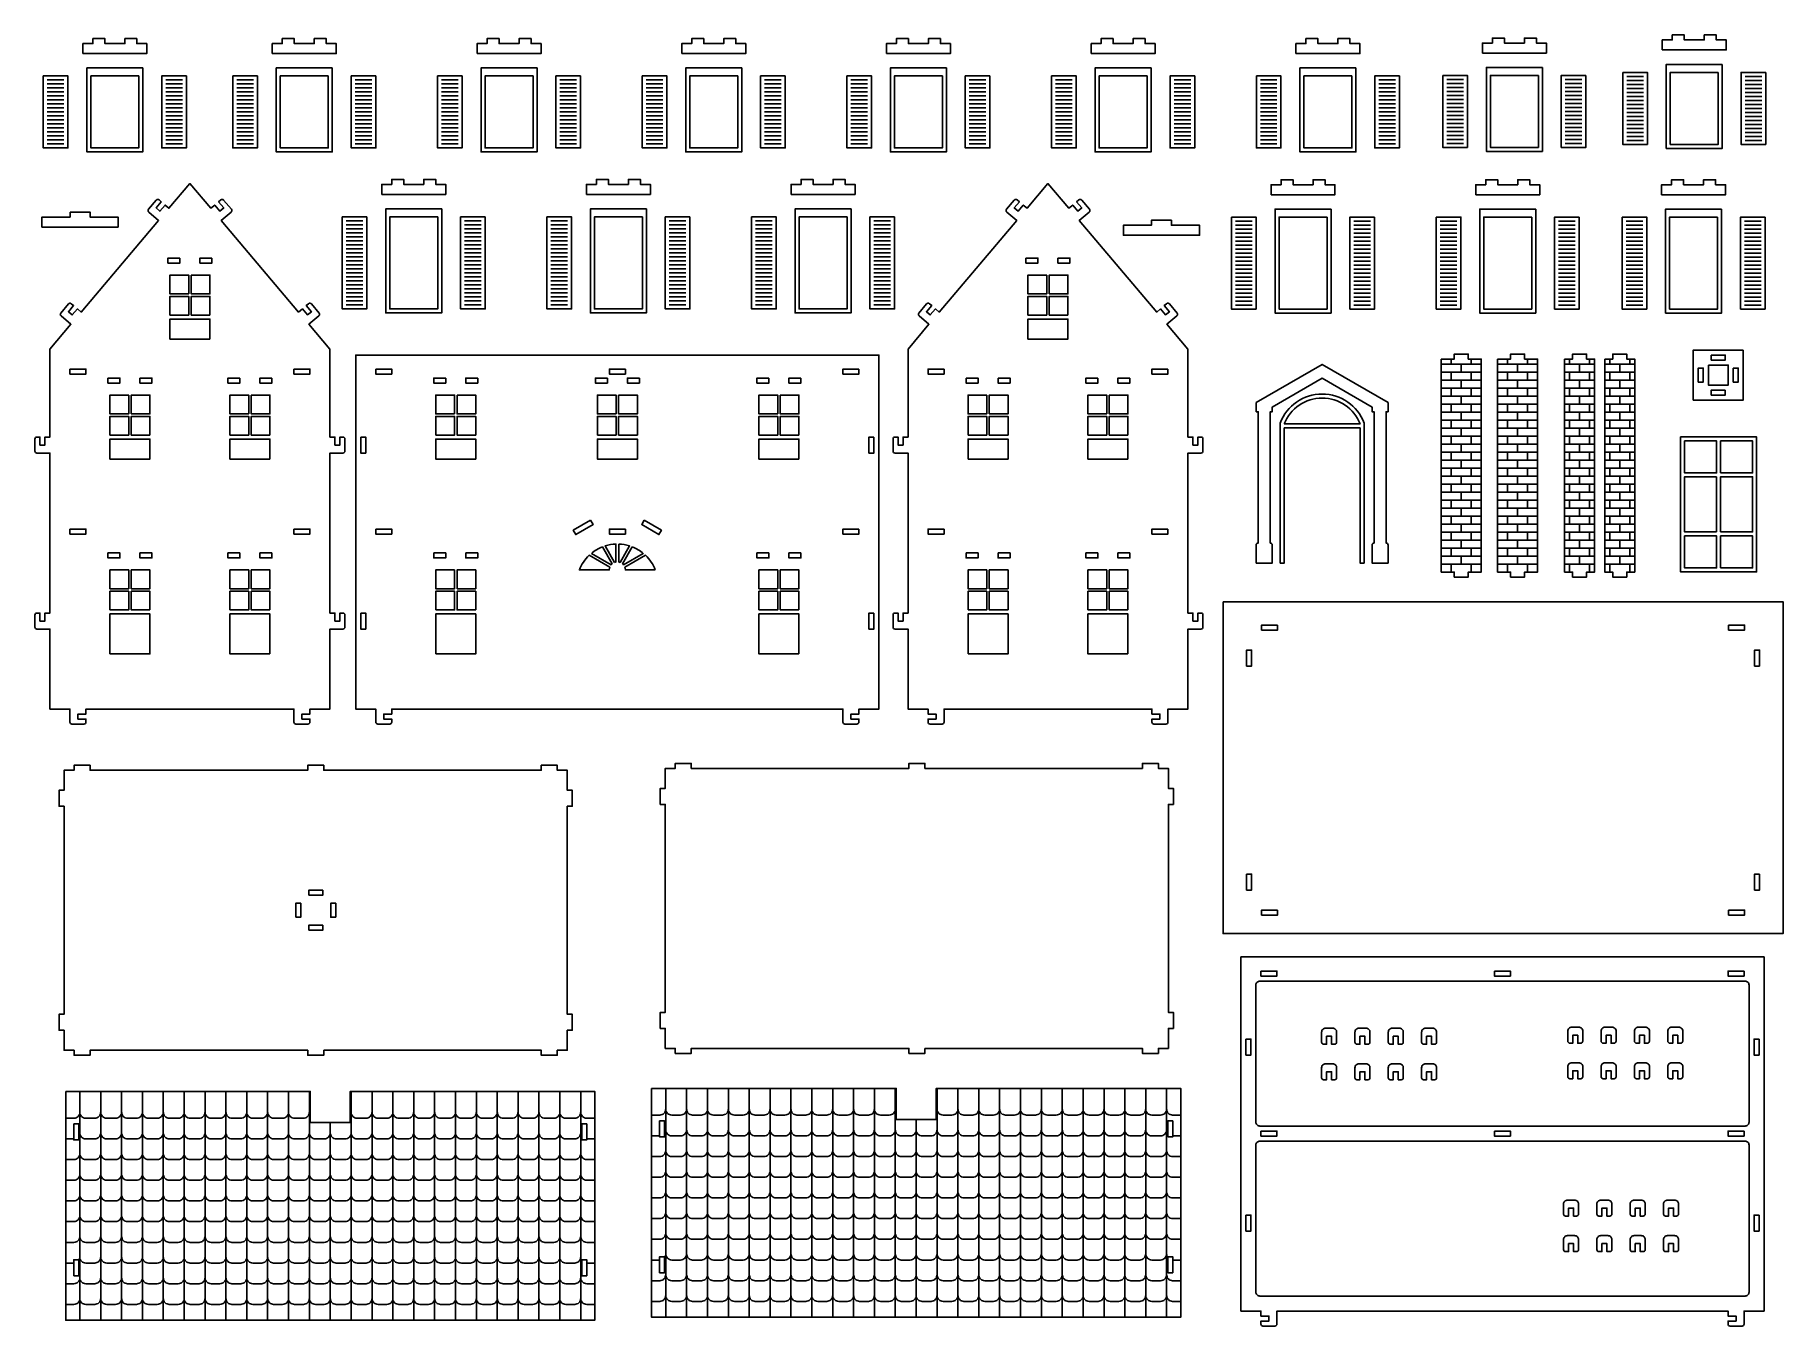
# Model space of a CAD drawing. Extents: x 7608.8 to 7696.2, y 648.4 to 713.
import ezdxf

# ---------------------------------------------------------------- set-up
doc = ezdxf.new("R2010")
doc.units = 0
doc.header["$MEASUREMENT"] = 0
doc.layers.add('LAYER1', color=18, linetype='CONTINUOUS')

msp = doc.modelspace()

# ---------------------------------------------------------------- linework, layer by layer
at = {"layer": 'LAYER1'}
for points in [[(7611.188, 712.058), (7611.188, 712.558), (7611.688, 712.558), (7611.688, 712.808), (7612.288, 712.808), (7612.288, 712.558), (7613.288, 712.558), (7613.288, 712.808), (7613.888, 712.808), (7613.888, 712.558), (7614.388, 712.558), (7614.388, 712.058)], [(7620.664, 712.058), (7620.664, 712.558), (7621.164, 712.558), (7621.164, 712.808), (7621.764, 712.808), (7621.764, 712.558), (7622.764, 712.558), (7622.764, 712.808), (7623.364, 712.808), (7623.364, 712.558), (7623.864, 712.558), (7623.864, 712.058)], [(7630.901, 712.058), (7630.901, 712.558), (7631.401, 712.558), (7631.401, 712.808), (7632.001, 712.808), (7632.001, 712.558), (7633.001, 712.558), (7633.001, 712.808), (7633.601, 712.808), (7633.601, 712.558), (7634.101, 712.558), (7634.101, 712.058)], [(7641.139, 712.058), (7641.139, 712.558), (7641.639, 712.558), (7641.639, 712.808), (7642.239, 712.808), (7642.239, 712.558), (7643.239, 712.558), (7643.239, 712.808), (7643.839, 712.808), (7643.839, 712.558), (7644.339, 712.558), (7644.339, 712.058)], [(7651.376, 712.058), (7651.376, 712.558), (7651.876, 712.558), (7651.876, 712.808), (7652.476, 712.808), (7652.476, 712.558), (7653.476, 712.558), (7653.476, 712.808), (7654.076, 712.808), (7654.076, 712.558), (7654.576, 712.558), (7654.576, 712.058)], [(7661.614, 712.058), (7661.614, 712.558), (7662.114, 712.558), (7662.114, 712.808), (7662.714, 712.808), (7662.714, 712.558), (7663.714, 712.558), (7663.714, 712.808), (7664.314, 712.808), (7664.314, 712.558), (7664.814, 712.558), (7664.814, 712.058)], [(7671.851, 712.058), (7671.851, 712.558), (7672.351, 712.558), (7672.351, 712.808), (7672.951, 712.808), (7672.951, 712.558), (7673.951, 712.558), (7673.951, 712.808), (7674.551, 712.808), (7674.551, 712.558), (7675.051, 712.558), (7675.051, 712.058)], [(7681.177, 712.087), (7681.177, 712.587), (7681.677, 712.587), (7681.677, 712.837), (7682.277, 712.837), (7682.277, 712.587), (7683.277, 712.587), (7683.277, 712.837), (7683.877, 712.837), (7683.877, 712.587), (7684.377, 712.587), (7684.377, 712.087)], [(7690.174, 712.24), (7690.174, 712.74), (7690.674, 712.74), (7690.674, 712.99), (7691.274, 712.99), (7691.274, 712.74), (7692.274, 712.74), (7692.274, 712.99), (7692.874, 712.99), (7692.874, 712.74), (7693.374, 712.74), (7693.374, 712.24)], [(7609.211, 710.94), (7610.444, 710.94), (7610.444, 707.34), (7609.211, 707.34)], [(7614.188, 711.34), (7611.388, 711.34), (7611.388, 707.14), (7614.188, 707.14)], [(7613.988, 710.94), (7611.588, 710.94), (7611.588, 707.34), (7613.988, 707.34)], [(7616.365, 710.94), (7615.132, 710.94), (7615.132, 707.34), (7616.365, 707.34)], [(7618.687, 710.94), (7619.92, 710.94), (7619.92, 707.34), (7618.687, 707.34)], [(7623.664, 711.34), (7620.864, 711.34), (7620.864, 707.14), (7623.664, 707.14)], [(7623.464, 710.94), (7621.064, 710.94), (7621.064, 707.34), (7623.464, 707.34)], [(7625.841, 710.94), (7624.608, 710.94), (7624.608, 707.34), (7625.841, 707.34)], [(7628.925, 710.94), (7630.157, 710.94), (7630.157, 707.34), (7628.925, 707.34)], [(7633.901, 711.34), (7631.101, 711.34), (7631.101, 707.14), (7633.901, 707.14)], [(7633.701, 710.94), (7631.301, 710.94), (7631.301, 707.34), (7633.701, 707.34)], [(7636.078, 710.94), (7634.845, 710.94), (7634.845, 707.34), (7636.078, 707.34)], [(7639.162, 710.94), (7640.395, 710.94), (7640.395, 707.34), (7639.162, 707.34)], [(7644.139, 711.34), (7641.339, 711.34), (7641.339, 707.14), (7644.139, 707.14)], [(7643.939, 710.94), (7641.539, 710.94), (7641.539, 707.34), (7643.939, 707.34)], [(7646.315, 710.94), (7645.083, 710.94), (7645.083, 707.34), (7646.315, 707.34)], [(7649.399, 710.94), (7650.632, 710.94), (7650.632, 707.34), (7649.399, 707.34)], [(7654.376, 711.34), (7651.576, 711.34), (7651.576, 707.14), (7654.376, 707.14)], [(7654.176, 710.94), (7651.776, 710.94), (7651.776, 707.34), (7654.176, 707.34)], [(7656.553, 710.94), (7655.32, 710.94), (7655.32, 707.34), (7656.553, 707.34)], [(7659.637, 710.94), (7660.869, 710.94), (7660.869, 707.34), (7659.637, 707.34)], [(7664.614, 711.34), (7661.814, 711.34), (7661.814, 707.14), (7664.614, 707.14)], [(7664.414, 710.94), (7662.014, 710.94), (7662.014, 707.34), (7664.414, 707.34)], [(7666.79, 710.94), (7665.558, 710.94), (7665.558, 707.34), (7666.79, 707.34)], [(7669.874, 710.94), (7671.107, 710.94), (7671.107, 707.34), (7669.874, 707.34)], [(7674.851, 711.34), (7672.051, 711.34), (7672.051, 707.14), (7674.851, 707.14)], [(7674.651, 710.94), (7672.251, 710.94), (7672.251, 707.34), (7674.651, 707.34)], [(7677.028, 710.94), (7675.795, 710.94), (7675.795, 707.34), (7677.028, 707.34)], [(7679.2, 710.968), (7680.432, 710.968), (7680.432, 707.368), (7679.2, 707.368)], [(7684.177, 711.368), (7681.377, 711.368), (7681.377, 707.168), (7684.177, 707.168)], [(7683.977, 710.968), (7681.577, 710.968), (7681.577, 707.368), (7683.977, 707.368)], [(7686.353, 710.968), (7685.121, 710.968), (7685.121, 707.368), (7686.353, 707.368)], [(7688.197, 711.121), (7689.429, 711.121), (7689.429, 707.521), (7688.197, 707.521)], [(7693.174, 711.521), (7690.374, 711.521), (7690.374, 707.321), (7693.174, 707.321)], [(7692.974, 711.121), (7690.574, 711.121), (7690.574, 707.521), (7692.974, 707.521)], [(7695.35, 711.121), (7694.118, 711.121), (7694.118, 707.521), (7695.35, 707.521)], [(7626.134, 705.013), (7626.134, 705.513), (7626.634, 705.513), (7626.634, 705.763), (7627.234, 705.763), (7627.234, 705.513), (7628.234, 705.513), (7628.234, 705.763), (7628.834, 705.763), (7628.834, 705.513), (7629.334, 705.513), (7629.334, 705.013)], [(7636.371, 705.013), (7636.371, 705.513), (7636.871, 705.513), (7636.871, 705.763), (7637.471, 705.763), (7637.471, 705.513), (7638.471, 705.513), (7638.471, 705.763), (7639.071, 705.763), (7639.071, 705.513), (7639.571, 705.513), (7639.571, 705.013)], [(7646.609, 705.013), (7646.609, 705.513), (7647.109, 705.513), (7647.109, 705.763), (7647.709, 705.763), (7647.709, 705.513), (7648.709, 705.513), (7648.709, 705.763), (7649.309, 705.763), (7649.309, 705.513), (7649.809, 705.513), (7649.809, 705.013)], [(7670.608, 705.001), (7670.608, 705.501), (7671.108, 705.501), (7671.108, 705.751), (7671.708, 705.751), (7671.708, 705.501), (7672.708, 705.501), (7672.708, 705.751), (7673.308, 705.751), (7673.308, 705.501), (7673.808, 705.501), (7673.808, 705.001)], [(7680.845, 705.001), (7680.845, 705.501), (7681.345, 705.501), (7681.345, 705.751), (7681.945, 705.751), (7681.945, 705.501), (7682.945, 705.501), (7682.945, 705.751), (7683.545, 705.751), (7683.545, 705.501), (7684.045, 705.501), (7684.045, 705.001)], [(7690.143, 705.001), (7690.143, 705.501), (7690.643, 705.501), (7690.643, 705.751), (7691.243, 705.751), (7691.243, 705.501), (7692.243, 705.501), (7692.243, 705.751), (7692.843, 705.751), (7692.843, 705.501), (7693.343, 705.501), (7693.343, 705.001)], [(7610.546, 704.136), (7611.546, 704.136), (7611.546, 703.886), (7612.951, 703.886), (7612.951, 703.386), (7609.14, 703.386), (7609.14, 703.886), (7610.546, 703.886)], [(7624.157, 703.894), (7625.39, 703.894), (7625.39, 699.294), (7624.157, 699.294)], [(7629.134, 704.294), (7626.334, 704.294), (7626.334, 699.094), (7629.134, 699.094)], [(7628.934, 703.894), (7626.534, 703.894), (7626.534, 699.294), (7628.934, 699.294)], [(7631.311, 703.894), (7630.078, 703.894), (7630.078, 699.294), (7631.311, 699.294)], [(7634.395, 703.894), (7635.627, 703.894), (7635.627, 699.294), (7634.395, 699.294)], [(7639.371, 704.294), (7636.571, 704.294), (7636.571, 699.094), (7639.371, 699.094)], [(7639.171, 703.894), (7636.771, 703.894), (7636.771, 699.294), (7639.171, 699.294)], [(7641.548, 703.894), (7640.316, 703.894), (7640.316, 699.294), (7641.548, 699.294)], [(7644.632, 703.894), (7645.865, 703.894), (7645.865, 699.294), (7644.632, 699.294)], [(7649.609, 704.294), (7646.809, 704.294), (7646.809, 699.094), (7649.609, 699.094)], [(7649.409, 703.894), (7647.009, 703.894), (7647.009, 699.294), (7649.409, 699.294)], [(7651.786, 703.894), (7650.553, 703.894), (7650.553, 699.294), (7651.786, 699.294)], [(7668.631, 703.882), (7669.864, 703.882), (7669.864, 699.282), (7668.631, 699.282)], [(7673.608, 704.282), (7670.808, 704.282), (7670.808, 699.082), (7673.608, 699.082)], [(7673.408, 703.882), (7671.008, 703.882), (7671.008, 699.282), (7673.408, 699.282)], [(7675.784, 703.882), (7674.552, 703.882), (7674.552, 699.282), (7675.784, 699.282)], [(7678.868, 703.882), (7680.101, 703.882), (7680.101, 699.282), (7678.868, 699.282)], [(7683.845, 704.282), (7681.045, 704.282), (7681.045, 699.082), (7683.845, 699.082)], [(7683.645, 703.882), (7681.245, 703.882), (7681.245, 699.282), (7683.645, 699.282)], [(7686.022, 703.882), (7684.789, 703.882), (7684.789, 699.282), (7686.022, 699.282)], [(7688.166, 703.882), (7689.399, 703.882), (7689.399, 699.282), (7688.166, 699.282)], [(7693.143, 704.282), (7690.343, 704.282), (7690.343, 699.082), (7693.143, 699.082)], [(7692.943, 703.882), (7690.543, 703.882), (7690.543, 699.282), (7692.943, 699.282)], [(7695.32, 703.882), (7694.087, 703.882), (7694.087, 699.282), (7695.32, 699.282)], [(7665.631, 703.727), (7664.631, 703.727), (7664.631, 703.477), (7663.225, 703.477), (7663.225, 702.977), (7667.036, 702.977), (7667.036, 703.477), (7665.631, 703.477)], [(7616.044, 701.833), (7615.444, 701.833), (7615.444, 701.583), (7616.044, 701.583)], [(7617.644, 701.833), (7617.044, 701.833), (7617.044, 701.583), (7617.644, 701.583)], [(7658.355, 701.833), (7658.955, 701.833), (7658.955, 701.583), (7658.355, 701.583)], [(7659.955, 701.833), (7660.555, 701.833), (7660.555, 701.583), (7659.955, 701.583)], [(7616.481, 700.045), (7616.481, 700.983), (7615.544, 700.983), (7615.544, 700.045)], [(7616.606, 700.983), (7617.544, 700.983), (7617.544, 700.045), (7616.606, 700.045)], [(7659.392, 700.983), (7658.455, 700.983), (7658.455, 700.045), (7659.392, 700.045)], [(7659.517, 700.045), (7659.517, 700.983), (7660.455, 700.983), (7660.455, 700.045)], [(7615.544, 698.983), (7616.481, 698.983), (7616.481, 699.92), (7615.544, 699.92)], [(7617.544, 698.983), (7617.544, 699.92), (7616.606, 699.92), (7616.606, 698.983)], [(7658.455, 698.983), (7658.455, 699.92), (7659.392, 699.92), (7659.392, 698.983)], [(7660.455, 698.983), (7659.517, 698.983), (7659.517, 699.92), (7660.455, 699.92)], [(7617.544, 697.783), (7615.544, 697.783), (7615.544, 698.783), (7617.544, 698.783)], [(7658.455, 697.783), (7660.455, 697.783), (7660.455, 698.783), (7658.455, 698.783)], [(7679.118, 696.78), (7679.118, 686.13), (7679.768, 686.13), (7679.768, 685.88), (7680.468, 685.88), (7680.468, 686.13), (7681.118, 686.13), (7681.118, 696.78), (7680.468, 696.78), (7680.468, 697.03), (7679.768, 697.03), (7679.768, 696.78)], [(7681.939, 696.78), (7681.939, 686.13), (7682.589, 686.13), (7682.589, 685.88), (7683.289, 685.88), (7683.289, 686.13), (7683.939, 686.13), (7683.939, 696.78), (7683.289, 696.78), (7683.289, 697.03), (7682.589, 697.03), (7682.589, 696.78)], [(7685.289, 696.78), (7685.289, 686.13), (7685.689, 686.13), (7685.689, 685.88), (7686.389, 685.88), (7686.389, 686.13), (7686.789, 686.13), (7686.789, 696.78), (7686.389, 696.78), (7686.389, 697.03), (7685.689, 697.03), (7685.689, 696.78)], [(7687.3, 696.78), (7687.3, 686.13), (7687.7, 686.13), (7687.7, 685.88), (7688.4, 685.88), (7688.4, 686.13), (7688.8, 686.13), (7688.8, 696.78), (7688.4, 696.78), (7688.4, 697.03), (7687.7, 697.03), (7687.7, 696.78)], [(7694.226, 697.232), (7694.226, 694.732), (7691.726, 694.732), (7691.726, 697.232)], [(7692.626, 696.982), (7693.326, 696.982), (7693.326, 696.732), (7692.626, 696.732)], [(7610.544, 696.283), (7610.544, 696.033), (7611.344, 696.033), (7611.344, 696.283)], [(7621.744, 696.283), (7621.744, 696.033), (7622.544, 696.033), (7622.544, 696.283)], [(7625.838, 696.283), (7626.638, 696.283), (7626.638, 696.033), (7625.838, 696.033)], [(7638.318, 696.283), (7637.518, 696.283), (7637.518, 696.033), (7638.318, 696.033)], [(7649.998, 696.283), (7649.198, 696.283), (7649.198, 696.033), (7649.998, 696.033)], [(7654.255, 696.283), (7654.255, 696.033), (7653.455, 696.033), (7653.455, 696.283)], [(7665.455, 696.283), (7665.455, 696.033), (7664.655, 696.033), (7664.655, 696.283)], [(7691.976, 695.632), (7692.226, 695.632), (7692.226, 696.332), (7691.976, 696.332)], [(7692.479, 696.479), (7693.473, 696.479), (7693.473, 695.485), (7692.479, 695.485)], [(7693.726, 696.332), (7693.976, 696.332), (7693.976, 695.632), (7693.726, 695.632)], [(7612.444, 695.833), (7613.044, 695.833), (7613.044, 695.583), (7612.444, 695.583)], [(7614.044, 695.833), (7614.644, 695.833), (7614.644, 695.583), (7614.044, 695.583)], [(7619.044, 695.833), (7618.444, 695.833), (7618.444, 695.583), (7619.044, 695.583)], [(7620.644, 695.833), (7620.044, 695.833), (7620.044, 695.583), (7620.644, 695.583)], [(7629.338, 695.833), (7628.738, 695.833), (7628.738, 695.583), (7629.338, 695.583)], [(7630.938, 695.833), (7630.338, 695.833), (7630.338, 695.583), (7630.938, 695.583)], [(7637.418, 695.833), (7636.818, 695.833), (7636.818, 695.583), (7637.418, 695.583)], [(7639.018, 695.833), (7638.418, 695.833), (7638.418, 695.583), (7639.018, 695.583)], [(7645.498, 695.833), (7644.898, 695.833), (7644.898, 695.583), (7645.498, 695.583)], [(7647.098, 695.833), (7646.498, 695.833), (7646.498, 695.583), (7647.098, 695.583)], [(7655.355, 695.833), (7655.955, 695.833), (7655.955, 695.583), (7655.355, 695.583)], [(7656.955, 695.833), (7657.555, 695.833), (7657.555, 695.583), (7656.955, 695.583)], [(7661.955, 695.833), (7661.355, 695.833), (7661.355, 695.583), (7661.955, 695.583)], [(7663.555, 695.833), (7662.955, 695.833), (7662.955, 695.583), (7663.555, 695.583)], [(7693.326, 695.232), (7692.626, 695.232), (7692.626, 694.982), (7693.326, 694.982)], [(7613.481, 694.983), (7612.544, 694.983), (7612.544, 694.045), (7613.481, 694.045)], [(7613.606, 694.045), (7613.606, 694.983), (7614.544, 694.983), (7614.544, 694.045)], [(7619.481, 694.045), (7619.481, 694.983), (7618.544, 694.983), (7618.544, 694.045)], [(7619.606, 694.983), (7620.544, 694.983), (7620.544, 694.045), (7619.606, 694.045)], [(7629.776, 694.045), (7629.776, 694.983), (7628.838, 694.983), (7628.838, 694.045)], [(7629.901, 694.983), (7630.838, 694.983), (7630.838, 694.045), (7629.901, 694.045)], [(7637.856, 694.045), (7637.856, 694.983), (7636.918, 694.983), (7636.918, 694.045)], [(7637.981, 694.983), (7638.918, 694.983), (7638.918, 694.045), (7637.981, 694.045)], [(7645.936, 694.045), (7645.936, 694.983), (7644.998, 694.983), (7644.998, 694.045)], [(7646.061, 694.983), (7646.998, 694.983), (7646.998, 694.045), (7646.061, 694.045)], [(7656.392, 694.983), (7655.455, 694.983), (7655.455, 694.045), (7656.392, 694.045)], [(7656.517, 694.045), (7656.517, 694.983), (7657.455, 694.983), (7657.455, 694.045)], [(7662.392, 694.045), (7662.392, 694.983), (7661.455, 694.983), (7661.455, 694.045)], [(7662.517, 694.983), (7663.455, 694.983), (7663.455, 694.045), (7662.517, 694.045)], [(7612.544, 692.983), (7612.544, 693.92), (7613.481, 693.92), (7613.481, 692.983)], [(7614.544, 692.983), (7613.606, 692.983), (7613.606, 693.92), (7614.544, 693.92)], [(7618.544, 692.983), (7619.481, 692.983), (7619.481, 693.92), (7618.544, 693.92)], [(7620.544, 692.983), (7620.544, 693.92), (7619.606, 693.92), (7619.606, 692.983)], [(7628.838, 692.983), (7629.776, 692.983), (7629.776, 693.92), (7628.838, 693.92)], [(7630.838, 692.983), (7630.838, 693.92), (7629.901, 693.92), (7629.901, 692.983)], [(7636.918, 692.983), (7637.856, 692.983), (7637.856, 693.92), (7636.918, 693.92)], [(7638.918, 692.983), (7638.918, 693.92), (7637.981, 693.92), (7637.981, 692.983)], [(7644.998, 692.983), (7645.936, 692.983), (7645.936, 693.92), (7644.998, 693.92)], [(7646.998, 692.983), (7646.998, 693.92), (7646.061, 693.92), (7646.061, 692.983)], [(7655.455, 692.983), (7655.455, 693.92), (7656.392, 693.92), (7656.392, 692.983)], [(7657.455, 692.983), (7656.517, 692.983), (7656.517, 693.92), (7657.455, 693.92)], [(7661.455, 692.983), (7662.392, 692.983), (7662.392, 693.92), (7661.455, 693.92)], [(7663.455, 692.983), (7663.455, 693.92), (7662.517, 693.92), (7662.517, 692.983)], [(7612.544, 691.783), (7614.544, 691.783), (7614.544, 692.783), (7612.544, 692.783)], [(7620.544, 691.783), (7618.544, 691.783), (7618.544, 692.783), (7620.544, 692.783)], [(7625.088, 692.883), (7625.338, 692.883), (7625.338, 692.083), (7625.088, 692.083)], [(7630.838, 691.783), (7628.838, 691.783), (7628.838, 692.783), (7630.838, 692.783)], [(7638.918, 691.783), (7636.918, 691.783), (7636.918, 692.783), (7638.918, 692.783)], [(7646.998, 691.783), (7644.998, 691.783), (7644.998, 692.783), (7646.998, 692.783)], [(7650.748, 692.883), (7650.498, 692.883), (7650.498, 692.083), (7650.748, 692.083)], [(7655.455, 691.783), (7657.455, 691.783), (7657.455, 692.783), (7655.455, 692.783)], [(7663.455, 691.783), (7661.455, 691.783), (7661.455, 692.783), (7663.455, 692.783)], [(7691.088, 692.895), (7694.888, 692.895), (7694.888, 686.139), (7691.088, 686.139)], [(7691.288, 692.695), (7691.288, 691.095), (7692.888, 691.095), (7692.888, 692.695)], [(7693.088, 691.095), (7693.088, 692.695), (7694.688, 692.695), (7694.688, 691.095)], [(7693.088, 688.139), (7694.688, 688.139), (7694.688, 690.895), (7693.088, 690.895)], [(7610.544, 688.283), (7610.544, 688.033), (7611.344, 688.033), (7611.344, 688.283)], [(7621.744, 688.283), (7621.744, 688.033), (7622.544, 688.033), (7622.544, 688.283)], [(7625.838, 688.283), (7626.638, 688.283), (7626.638, 688.033), (7625.838, 688.033)], [(7636.576, 688.727), (7635.71, 688.227), (7635.835, 688.01), (7636.701, 688.51)], [(7638.318, 688.283), (7637.518, 688.283), (7637.518, 688.033), (7638.318, 688.033)], [(7639.26, 688.727), (7640.126, 688.227), (7640.001, 688.01), (7639.135, 688.51)], [(7649.998, 688.283), (7649.198, 688.283), (7649.198, 688.033), (7649.998, 688.033)], [(7654.255, 688.283), (7654.255, 688.033), (7653.455, 688.033), (7653.455, 688.283)], [(7665.455, 688.283), (7665.455, 688.033), (7664.655, 688.033), (7664.655, 688.283)], [(7691.288, 687.939), (7692.888, 687.939), (7692.888, 686.339), (7691.288, 686.339)], [(7693.088, 686.339), (7694.688, 686.339), (7694.688, 687.939), (7693.088, 687.939)], [(7612.444, 687.088), (7613.044, 687.088), (7613.044, 686.838), (7612.444, 686.838)], [(7614.044, 687.088), (7614.644, 687.088), (7614.644, 686.838), (7614.044, 686.838)], [(7619.044, 687.088), (7618.444, 687.088), (7618.444, 686.838), (7619.044, 686.838)], [(7620.644, 687.088), (7620.044, 687.088), (7620.044, 686.838), (7620.644, 686.838)], [(7628.738, 687.088), (7629.338, 687.088), (7629.338, 686.838), (7628.738, 686.838)], [(7630.338, 687.088), (7630.938, 687.088), (7630.938, 686.838), (7630.338, 686.838)], [(7645.498, 687.088), (7644.898, 687.088), (7644.898, 686.838), (7645.498, 686.838)], [(7647.098, 687.088), (7646.498, 687.088), (7646.498, 686.838), (7647.098, 686.838)], [(7655.355, 687.088), (7655.955, 687.088), (7655.955, 686.838), (7655.355, 686.838)], [(7656.955, 687.088), (7657.555, 687.088), (7657.555, 686.838), (7656.955, 686.838)], [(7661.955, 687.088), (7661.355, 687.088), (7661.355, 686.838), (7661.955, 686.838)], [(7663.555, 687.088), (7662.955, 687.088), (7662.955, 686.838), (7663.555, 686.838)], [(7613.481, 686.238), (7612.544, 686.238), (7612.544, 685.301), (7613.481, 685.301)], [(7613.606, 685.301), (7613.606, 686.238), (7614.544, 686.238), (7614.544, 685.301)], [(7619.481, 685.301), (7619.481, 686.238), (7618.544, 686.238), (7618.544, 685.301)], [(7619.606, 686.238), (7620.544, 686.238), (7620.544, 685.301), (7619.606, 685.301)], [(7629.776, 686.238), (7628.838, 686.238), (7628.838, 685.301), (7629.776, 685.301)], [(7629.901, 685.301), (7629.901, 686.238), (7630.838, 686.238), (7630.838, 685.301)], [(7645.936, 685.301), (7645.936, 686.238), (7644.998, 686.238), (7644.998, 685.301)], [(7646.061, 686.238), (7646.998, 686.238), (7646.998, 685.301), (7646.061, 685.301)], [(7656.392, 686.238), (7655.455, 686.238), (7655.455, 685.301), (7656.392, 685.301)], [(7656.517, 685.301), (7656.517, 686.238), (7657.455, 686.238), (7657.455, 685.301)], [(7662.392, 685.301), (7662.392, 686.238), (7661.455, 686.238), (7661.455, 685.301)], [(7662.517, 686.238), (7663.455, 686.238), (7663.455, 685.301), (7662.517, 685.301)], [(7612.544, 684.238), (7612.544, 685.176), (7613.481, 685.176), (7613.481, 684.238)], [(7614.544, 684.238), (7613.606, 684.238), (7613.606, 685.176), (7614.544, 685.176)], [(7618.544, 684.238), (7619.481, 684.238), (7619.481, 685.176), (7618.544, 685.176)], [(7620.544, 684.238), (7620.544, 685.176), (7619.606, 685.176), (7619.606, 684.238)], [(7628.838, 684.238), (7628.838, 685.176), (7629.776, 685.176), (7629.776, 684.238)], [(7630.838, 684.238), (7629.901, 684.238), (7629.901, 685.176), (7630.838, 685.176)], [(7644.998, 684.238), (7645.936, 684.238), (7645.936, 685.176), (7644.998, 685.176)], [(7646.998, 684.238), (7646.998, 685.176), (7646.061, 685.176), (7646.061, 684.238)], [(7655.455, 684.238), (7655.455, 685.176), (7656.392, 685.176), (7656.392, 684.238)], [(7657.455, 684.238), (7656.517, 684.238), (7656.517, 685.176), (7657.455, 685.176)], [(7661.455, 684.238), (7662.392, 684.238), (7662.392, 685.176), (7661.455, 685.176)], [(7663.455, 684.238), (7663.455, 685.176), (7662.517, 685.176), (7662.517, 684.238)], [(7668.214, 684.648), (7696.214, 684.648), (7696.214, 668.058), (7668.214, 668.058)], [(7612.544, 682.038), (7614.544, 682.038), (7614.544, 684.038), (7612.544, 684.038)], [(7620.544, 682.038), (7618.544, 682.038), (7618.544, 684.038), (7620.544, 684.038)], [(7625.088, 684.083), (7625.338, 684.083), (7625.338, 683.283), (7625.088, 683.283)], [(7628.838, 682.038), (7630.838, 682.038), (7630.838, 684.038), (7628.838, 684.038)], [(7646.998, 682.038), (7644.998, 682.038), (7644.998, 684.038), (7646.998, 684.038)], [(7650.748, 684.083), (7650.498, 684.083), (7650.498, 683.283), (7650.748, 683.283)], [(7655.455, 682.038), (7657.455, 682.038), (7657.455, 684.038), (7655.455, 684.038)], [(7663.455, 682.038), (7661.455, 682.038), (7661.455, 684.038), (7663.455, 684.038)], [(7670.934, 683.478), (7670.134, 683.478), (7670.134, 683.228), (7670.934, 683.228)], [(7693.494, 683.478), (7694.294, 683.478), (7694.294, 683.228), (7693.494, 683.228)], [(7669.384, 681.428), (7669.384, 682.228), (7669.634, 682.228), (7669.634, 681.428)], [(7695.044, 681.428), (7695.044, 682.228), (7694.794, 682.228), (7694.794, 681.428)], [(7623.234, 662.22), (7634.114, 662.22), (7634.114, 661.97), (7634.914, 661.97), (7634.914, 662.22), (7635.414, 662.22), (7635.414, 663.22), (7635.664, 663.22), (7635.664, 664.02), (7635.414, 664.02), (7635.414, 674.42), (7635.664, 674.42), (7635.664, 675.22), (7635.414, 675.22), (7635.414, 676.22), (7634.914, 676.22), (7634.914, 676.47), (7634.114, 676.47), (7634.114, 676.22), (7623.234, 676.22), (7623.234, 676.47), (7622.434, 676.47), (7622.434, 676.22), (7611.554, 676.22), (7611.554, 676.47), (7610.754, 676.47), (7610.754, 676.22), (7610.254, 676.22), (7610.254, 675.22), (7610.004, 675.22), (7610.004, 674.42), (7610.254, 674.42), (7610.254, 664.02), (7610.004, 664.02), (7610.004, 663.22), (7610.254, 663.22), (7610.254, 662.22), (7610.754, 662.22), (7610.754, 661.97), (7611.554, 661.97), (7611.554, 662.22), (7622.434, 662.22), (7622.434, 661.97), (7623.234, 661.97)], [(7653.298, 662.314), (7664.178, 662.314), (7664.178, 662.064), (7664.978, 662.064), (7664.978, 662.314), (7665.478, 662.314), (7665.478, 663.314), (7665.728, 663.314), (7665.728, 664.114), (7665.478, 664.114), (7665.478, 674.514), (7665.728, 674.514), (7665.728, 675.314), (7665.478, 675.314), (7665.478, 676.314), (7664.978, 676.314), (7664.978, 676.564), (7664.178, 676.564), (7664.178, 676.314), (7653.298, 676.314), (7653.298, 676.564), (7652.498, 676.564), (7652.498, 676.314), (7641.618, 676.314), (7641.618, 676.564), (7640.818, 676.564), (7640.818, 676.314), (7640.318, 676.314), (7640.318, 675.314), (7640.068, 675.314), (7640.068, 674.514), (7640.318, 674.514), (7640.318, 664.114), (7640.068, 664.114), (7640.068, 663.314), (7640.318, 663.314), (7640.318, 662.314), (7640.818, 662.314), (7640.818, 662.064), (7641.618, 662.064), (7641.618, 662.314), (7652.498, 662.314), (7652.498, 662.064), (7653.298, 662.064)], [(7669.384, 671.028), (7669.384, 670.228), (7669.634, 670.228), (7669.634, 671.028)], [(7695.044, 671.028), (7695.044, 670.228), (7694.794, 670.228), (7694.794, 671.028)], [(7622.484, 669.97), (7623.184, 669.97), (7623.184, 670.22), (7622.484, 670.22)], [(7621.834, 668.87), (7621.834, 669.57), (7622.084, 669.57), (7622.084, 668.87)], [(7623.834, 668.87), (7623.834, 669.57), (7623.584, 669.57), (7623.584, 668.87)], [(7670.934, 669.228), (7670.134, 669.228), (7670.134, 668.978), (7670.934, 668.978)], [(7693.494, 669.228), (7694.294, 669.228), (7694.294, 668.978), (7693.494, 668.978)], [(7622.484, 668.22), (7623.184, 668.22), (7623.184, 668.47), (7622.484, 668.47)], [(7670.103, 666.182), (7670.903, 666.182), (7670.903, 665.932), (7670.103, 665.932)], [(7681.783, 666.182), (7682.583, 666.182), (7682.583, 665.932), (7681.783, 665.932)], [(7694.263, 666.182), (7693.463, 666.182), (7693.463, 665.932), (7694.263, 665.932)], [(7669.353, 662.782), (7669.603, 662.782), (7669.603, 661.982), (7669.353, 661.982)], [(7695.013, 662.782), (7694.763, 662.782), (7694.763, 661.982), (7695.013, 661.982)], [(7610.331, 660.162), (7622.561, 660.162), (7622.561, 658.614), (7624.561, 658.614), (7624.561, 660.162), (7636.791, 660.162), (7636.791, 648.72), (7610.331, 648.72)], [(7639.633, 660.314), (7651.863, 660.314), (7651.863, 658.765), (7653.863, 658.765), (7653.863, 660.314), (7666.093, 660.314), (7666.093, 648.872), (7639.633, 648.872)], [(7610.731, 658.539), (7610.731, 657.739), (7610.981, 657.739), (7610.981, 658.539)], [(7636.141, 657.739), (7636.141, 658.539), (7636.391, 658.539), (7636.391, 657.739)], [(7640.033, 658.69), (7640.033, 657.89), (7640.283, 657.89), (7640.283, 658.69)], [(7665.443, 657.89), (7665.443, 658.69), (7665.693, 658.69), (7665.693, 657.89)], [(7670.103, 658.182), (7670.903, 658.182), (7670.903, 657.932), (7670.103, 657.932)], [(7681.783, 658.182), (7682.583, 658.182), (7682.583, 657.932), (7681.783, 657.932)], [(7694.263, 658.182), (7693.463, 658.182), (7693.463, 657.932), (7694.263, 657.932)], [(7669.353, 653.982), (7669.603, 653.982), (7669.603, 653.182), (7669.353, 653.182)], [(7695.013, 653.982), (7694.763, 653.982), (7694.763, 653.182), (7695.013, 653.182)], [(7610.731, 650.944), (7610.731, 651.744), (7610.981, 651.744), (7610.981, 650.944)], [(7636.141, 650.944), (7636.141, 651.744), (7636.391, 651.744), (7636.391, 650.944)], [(7640.033, 651.095), (7640.033, 651.895), (7640.283, 651.895), (7640.283, 651.095)], [(7665.443, 651.095), (7665.443, 651.895), (7665.693, 651.895), (7665.693, 651.095)]]:
    msp.add_lwpolyline(points, close=True, dxfattribs=at)
for points in [[(7609.411, 710.74), (7610.244, 710.74)], [(7616.165, 710.74), (7615.332, 710.74)], [(7618.887, 710.74), (7619.72, 710.74)], [(7625.641, 710.74), (7624.808, 710.74)], [(7629.125, 710.74), (7629.957, 710.74)], [(7635.878, 710.74), (7635.045, 710.74)], [(7639.362, 710.74), (7640.195, 710.74)], [(7646.115, 710.74), (7645.283, 710.74)], [(7649.599, 710.74), (7650.432, 710.74)], [(7656.353, 710.74), (7655.52, 710.74)], [(7659.837, 710.74), (7660.669, 710.74)], [(7666.59, 710.74), (7665.758, 710.74)], [(7670.074, 710.74), (7670.907, 710.74)], [(7676.828, 710.74), (7675.995, 710.74)], [(7679.4, 710.768), (7680.232, 710.768)], [(7686.153, 710.768), (7685.321, 710.768)], [(7688.397, 710.921), (7689.229, 710.921)], [(7695.15, 710.921), (7694.318, 710.921)], [(7610.244, 710.54), (7609.411, 710.54)], [(7610.244, 710.34), (7609.411, 710.34)], [(7610.244, 710.14), (7609.411, 710.14)], [(7610.244, 709.94), (7609.411, 709.94)], [(7615.332, 710.54), (7616.165, 710.54)], [(7615.332, 710.34), (7616.165, 710.34)], [(7615.332, 710.14), (7616.165, 710.14)], [(7615.332, 709.94), (7616.165, 709.94)], [(7619.72, 710.54), (7618.887, 710.54)], [(7619.72, 710.34), (7618.887, 710.34)], [(7619.72, 710.14), (7618.887, 710.14)], [(7619.72, 709.94), (7618.887, 709.94)], [(7624.808, 710.54), (7625.641, 710.54)], [(7624.808, 710.34), (7625.641, 710.34)], [(7624.808, 710.14), (7625.641, 710.14)], [(7624.808, 709.94), (7625.641, 709.94)], [(7629.957, 710.54), (7629.125, 710.54)], [(7629.957, 710.34), (7629.125, 710.34)], [(7629.957, 710.14), (7629.125, 710.14)], [(7629.957, 709.94), (7629.125, 709.94)], [(7635.045, 710.54), (7635.878, 710.54)], [(7635.045, 710.34), (7635.878, 710.34)], [(7635.045, 710.14), (7635.878, 710.14)], [(7635.045, 709.94), (7635.878, 709.94)], [(7640.195, 710.54), (7639.362, 710.54)], [(7640.195, 710.34), (7639.362, 710.34)], [(7640.195, 710.14), (7639.362, 710.14)], [(7640.195, 709.94), (7639.362, 709.94)], [(7645.283, 710.54), (7646.115, 710.54)], [(7645.283, 710.34), (7646.115, 710.34)], [(7645.283, 710.14), (7646.115, 710.14)], [(7645.283, 709.94), (7646.115, 709.94)], [(7650.432, 710.54), (7649.599, 710.54)], [(7650.432, 710.34), (7649.599, 710.34)], [(7650.432, 710.14), (7649.599, 710.14)], [(7650.432, 709.94), (7649.599, 709.94)], [(7655.52, 710.54), (7656.353, 710.54)], [(7655.52, 710.34), (7656.353, 710.34)], [(7655.52, 710.14), (7656.353, 710.14)], [(7655.52, 709.94), (7656.353, 709.94)], [(7660.669, 710.54), (7659.837, 710.54)], [(7660.669, 710.34), (7659.837, 710.34)], [(7660.669, 710.14), (7659.837, 710.14)], [(7660.669, 709.94), (7659.837, 709.94)], [(7665.758, 710.54), (7666.59, 710.54)], [(7665.758, 710.34), (7666.59, 710.34)], [(7665.758, 710.14), (7666.59, 710.14)], [(7665.758, 709.94), (7666.59, 709.94)], [(7670.907, 710.54), (7670.074, 710.54)], [(7670.907, 710.34), (7670.074, 710.34)], [(7670.907, 710.14), (7670.074, 710.14)], [(7670.907, 709.94), (7670.074, 709.94)], [(7675.995, 710.54), (7676.828, 710.54)], [(7675.995, 710.34), (7676.828, 710.34)], [(7675.995, 710.14), (7676.828, 710.14)], [(7675.995, 709.94), (7676.828, 709.94)], [(7680.232, 710.568), (7679.4, 710.568)], [(7680.232, 710.368), (7679.4, 710.368)], [(7680.232, 710.168), (7679.4, 710.168)], [(7680.232, 709.968), (7679.4, 709.968)], [(7685.321, 710.568), (7686.153, 710.568)], [(7685.321, 710.368), (7686.153, 710.368)], [(7685.321, 710.168), (7686.153, 710.168)], [(7685.321, 709.968), (7686.153, 709.968)], [(7689.229, 710.721), (7688.397, 710.721)], [(7689.229, 710.521), (7688.397, 710.521)], [(7689.229, 710.321), (7688.397, 710.321)], [(7689.229, 710.121), (7688.397, 710.121)], [(7689.229, 709.921), (7688.397, 709.921)], [(7694.318, 710.721), (7695.15, 710.721)], [(7694.318, 710.521), (7695.15, 710.521)], [(7694.318, 710.321), (7695.15, 710.321)], [(7694.318, 710.121), (7695.15, 710.121)], [(7694.318, 709.921), (7695.15, 709.921)], [(7610.244, 709.74), (7609.411, 709.74)], [(7610.244, 709.54), (7609.411, 709.54)], [(7610.244, 709.34), (7609.411, 709.34)], [(7610.244, 709.14), (7609.411, 709.14)], [(7615.332, 709.74), (7616.165, 709.74)], [(7615.332, 709.54), (7616.165, 709.54)], [(7615.332, 709.34), (7616.165, 709.34)], [(7615.332, 709.14), (7616.165, 709.14)], [(7619.72, 709.74), (7618.887, 709.74)], [(7619.72, 709.54), (7618.887, 709.54)], [(7619.72, 709.34), (7618.887, 709.34)], [(7619.72, 709.14), (7618.887, 709.14)], [(7624.808, 709.74), (7625.641, 709.74)], [(7624.808, 709.54), (7625.641, 709.54)], [(7624.808, 709.34), (7625.641, 709.34)], [(7624.808, 709.14), (7625.641, 709.14)], [(7629.957, 709.74), (7629.125, 709.74)], [(7629.957, 709.54), (7629.125, 709.54)], [(7629.957, 709.34), (7629.125, 709.34)], [(7629.957, 709.14), (7629.125, 709.14)], [(7635.045, 709.74), (7635.878, 709.74)], [(7635.045, 709.54), (7635.878, 709.54)], [(7635.045, 709.34), (7635.878, 709.34)], [(7635.045, 709.14), (7635.878, 709.14)], [(7640.195, 709.74), (7639.362, 709.74)], [(7640.195, 709.54), (7639.362, 709.54)], [(7640.195, 709.34), (7639.362, 709.34)], [(7640.195, 709.14), (7639.362, 709.14)], [(7645.283, 709.74), (7646.115, 709.74)], [(7645.283, 709.54), (7646.115, 709.54)], [(7645.283, 709.34), (7646.115, 709.34)], [(7645.283, 709.14), (7646.115, 709.14)], [(7650.432, 709.74), (7649.599, 709.74)], [(7650.432, 709.54), (7649.599, 709.54)], [(7650.432, 709.34), (7649.599, 709.34)], [(7650.432, 709.14), (7649.599, 709.14)], [(7655.52, 709.74), (7656.353, 709.74)], [(7655.52, 709.54), (7656.353, 709.54)], [(7655.52, 709.34), (7656.353, 709.34)], [(7655.52, 709.14), (7656.353, 709.14)], [(7660.669, 709.74), (7659.837, 709.74)], [(7660.669, 709.54), (7659.837, 709.54)], [(7660.669, 709.34), (7659.837, 709.34)], [(7660.669, 709.14), (7659.837, 709.14)], [(7665.758, 709.74), (7666.59, 709.74)], [(7665.758, 709.54), (7666.59, 709.54)], [(7665.758, 709.34), (7666.59, 709.34)], [(7665.758, 709.14), (7666.59, 709.14)], [(7670.907, 709.74), (7670.074, 709.74)], [(7670.907, 709.54), (7670.074, 709.54)], [(7670.907, 709.34), (7670.074, 709.34)], [(7670.907, 709.14), (7670.074, 709.14)], [(7675.995, 709.74), (7676.828, 709.74)], [(7675.995, 709.54), (7676.828, 709.54)], [(7675.995, 709.34), (7676.828, 709.34)], [(7675.995, 709.14), (7676.828, 709.14)], [(7680.232, 709.768), (7679.4, 709.768)], [(7680.232, 709.568), (7679.4, 709.568)], [(7680.232, 709.368), (7679.4, 709.368)], [(7680.232, 709.168), (7679.4, 709.168)], [(7685.321, 709.768), (7686.153, 709.768)], [(7685.321, 709.568), (7686.153, 709.568)], [(7685.321, 709.368), (7686.153, 709.368)], [(7685.321, 709.168), (7686.153, 709.168)], [(7689.229, 709.721), (7688.397, 709.721)], [(7689.229, 709.521), (7688.397, 709.521)], [(7689.229, 709.321), (7688.397, 709.321)], [(7689.229, 709.121), (7688.397, 709.121)], [(7694.318, 709.721), (7695.15, 709.721)], [(7694.318, 709.521), (7695.15, 709.521)], [(7694.318, 709.321), (7695.15, 709.321)], [(7694.318, 709.121), (7695.15, 709.121)], [(7610.244, 708.94), (7609.411, 708.94)], [(7610.244, 708.74), (7609.411, 708.74)], [(7609.411, 708.54), (7610.244, 708.54)], [(7610.244, 708.34), (7609.411, 708.34)], [(7610.244, 708.14), (7609.411, 708.14)], [(7615.332, 708.94), (7616.165, 708.94)], [(7615.332, 708.74), (7616.165, 708.74)], [(7616.165, 708.54), (7615.332, 708.54)], [(7615.332, 708.34), (7616.165, 708.34)], [(7615.332, 708.14), (7616.165, 708.14)], [(7619.72, 708.94), (7618.887, 708.94)], [(7619.72, 708.74), (7618.887, 708.74)], [(7618.887, 708.54), (7619.72, 708.54)], [(7619.72, 708.34), (7618.887, 708.34)], [(7619.72, 708.14), (7618.887, 708.14)], [(7624.808, 708.94), (7625.641, 708.94)], [(7624.808, 708.74), (7625.641, 708.74)], [(7625.641, 708.54), (7624.808, 708.54)], [(7624.808, 708.34), (7625.641, 708.34)], [(7624.808, 708.14), (7625.641, 708.14)], [(7629.957, 708.94), (7629.125, 708.94)], [(7629.957, 708.74), (7629.125, 708.74)], [(7629.125, 708.54), (7629.957, 708.54)], [(7629.957, 708.34), (7629.125, 708.34)], [(7629.957, 708.14), (7629.125, 708.14)], [(7635.045, 708.94), (7635.878, 708.94)], [(7635.045, 708.74), (7635.878, 708.74)], [(7635.878, 708.54), (7635.045, 708.54)], [(7635.045, 708.34), (7635.878, 708.34)], [(7635.045, 708.14), (7635.878, 708.14)], [(7640.195, 708.94), (7639.362, 708.94)], [(7640.195, 708.74), (7639.362, 708.74)], [(7639.362, 708.54), (7640.195, 708.54)], [(7640.195, 708.34), (7639.362, 708.34)], [(7640.195, 708.14), (7639.362, 708.14)], [(7645.283, 708.94), (7646.115, 708.94)], [(7645.283, 708.74), (7646.115, 708.74)], [(7646.115, 708.54), (7645.283, 708.54)], [(7645.283, 708.34), (7646.115, 708.34)], [(7645.283, 708.14), (7646.115, 708.14)], [(7650.432, 708.94), (7649.599, 708.94)], [(7650.432, 708.74), (7649.599, 708.74)], [(7649.599, 708.54), (7650.432, 708.54)], [(7650.432, 708.34), (7649.599, 708.34)], [(7650.432, 708.14), (7649.599, 708.14)], [(7655.52, 708.94), (7656.353, 708.94)], [(7655.52, 708.74), (7656.353, 708.74)], [(7656.353, 708.54), (7655.52, 708.54)], [(7655.52, 708.34), (7656.353, 708.34)], [(7655.52, 708.14), (7656.353, 708.14)], [(7660.669, 708.94), (7659.837, 708.94)], [(7660.669, 708.74), (7659.837, 708.74)], [(7659.837, 708.54), (7660.669, 708.54)], [(7660.669, 708.34), (7659.837, 708.34)], [(7660.669, 708.14), (7659.837, 708.14)], [(7665.758, 708.94), (7666.59, 708.94)], [(7665.758, 708.74), (7666.59, 708.74)], [(7666.59, 708.54), (7665.758, 708.54)], [(7665.758, 708.34), (7666.59, 708.34)], [(7665.758, 708.14), (7666.59, 708.14)], [(7670.907, 708.94), (7670.074, 708.94)], [(7670.907, 708.74), (7670.074, 708.74)], [(7670.074, 708.54), (7670.907, 708.54)], [(7670.907, 708.34), (7670.074, 708.34)], [(7670.907, 708.14), (7670.074, 708.14)], [(7675.995, 708.94), (7676.828, 708.94)], [(7675.995, 708.74), (7676.828, 708.74)], [(7676.828, 708.54), (7675.995, 708.54)], [(7675.995, 708.34), (7676.828, 708.34)], [(7675.995, 708.14), (7676.828, 708.14)], [(7680.232, 708.968), (7679.4, 708.968)], [(7680.232, 708.768), (7679.4, 708.768)], [(7679.4, 708.568), (7680.232, 708.568)], [(7680.232, 708.368), (7679.4, 708.368)], [(7680.232, 708.168), (7679.4, 708.168)], [(7685.321, 708.968), (7686.153, 708.968)], [(7685.321, 708.768), (7686.153, 708.768)], [(7686.153, 708.568), (7685.321, 708.568)], [(7685.321, 708.368), (7686.153, 708.368)], [(7685.321, 708.168), (7686.153, 708.168)], [(7689.229, 708.921), (7688.397, 708.921)], [(7688.397, 708.721), (7689.229, 708.721)], [(7689.229, 708.521), (7688.397, 708.521)], [(7689.229, 708.321), (7688.397, 708.321)], [(7689.229, 708.121), (7688.397, 708.121)], [(7694.318, 708.921), (7695.15, 708.921)], [(7695.15, 708.721), (7694.318, 708.721)], [(7694.318, 708.521), (7695.15, 708.521)], [(7694.318, 708.321), (7695.15, 708.321)], [(7694.318, 708.121), (7695.15, 708.121)], [(7610.244, 707.94), (7609.411, 707.94)], [(7610.244, 707.74), (7609.411, 707.74)], [(7610.244, 707.54), (7609.411, 707.54)], [(7615.332, 707.94), (7616.165, 707.94)], [(7615.332, 707.74), (7616.165, 707.74)], [(7615.332, 707.54), (7616.165, 707.54)], [(7619.72, 707.94), (7618.887, 707.94)], [(7619.72, 707.74), (7618.887, 707.74)], [(7619.72, 707.54), (7618.887, 707.54)], [(7624.808, 707.94), (7625.641, 707.94)], [(7624.808, 707.74), (7625.641, 707.74)], [(7624.808, 707.54), (7625.641, 707.54)], [(7629.957, 707.94), (7629.125, 707.94)], [(7629.957, 707.74), (7629.125, 707.74)], [(7629.957, 707.54), (7629.125, 707.54)], [(7635.045, 707.94), (7635.878, 707.94)], [(7635.045, 707.74), (7635.878, 707.74)], [(7635.045, 707.54), (7635.878, 707.54)], [(7640.195, 707.94), (7639.362, 707.94)], [(7640.195, 707.74), (7639.362, 707.74)], [(7640.195, 707.54), (7639.362, 707.54)], [(7645.283, 707.94), (7646.115, 707.94)], [(7645.283, 707.74), (7646.115, 707.74)], [(7645.283, 707.54), (7646.115, 707.54)], [(7650.432, 707.94), (7649.599, 707.94)], [(7650.432, 707.74), (7649.599, 707.74)], [(7650.432, 707.54), (7649.599, 707.54)], [(7655.52, 707.94), (7656.353, 707.94)], [(7655.52, 707.74), (7656.353, 707.74)], [(7655.52, 707.54), (7656.353, 707.54)], [(7660.669, 707.94), (7659.837, 707.94)], [(7660.669, 707.74), (7659.837, 707.74)], [(7660.669, 707.54), (7659.837, 707.54)], [(7665.758, 707.94), (7666.59, 707.94)], [(7665.758, 707.74), (7666.59, 707.74)], [(7665.758, 707.54), (7666.59, 707.54)], [(7670.907, 707.94), (7670.074, 707.94)], [(7670.907, 707.74), (7670.074, 707.74)], [(7670.907, 707.54), (7670.074, 707.54)], [(7675.995, 707.94), (7676.828, 707.94)], [(7675.995, 707.74), (7676.828, 707.74)], [(7675.995, 707.54), (7676.828, 707.54)], [(7680.232, 707.968), (7679.4, 707.968)], [(7680.232, 707.768), (7679.4, 707.768)], [(7680.232, 707.568), (7679.4, 707.568)], [(7685.321, 707.968), (7686.153, 707.968)], [(7685.321, 707.768), (7686.153, 707.768)], [(7685.321, 707.568), (7686.153, 707.568)], [(7689.229, 707.921), (7688.397, 707.921)], [(7689.229, 707.721), (7688.397, 707.721)], [(7694.318, 707.921), (7695.15, 707.921)], [(7694.318, 707.721), (7695.15, 707.721)], [(7624.357, 703.694), (7625.19, 703.694)], [(7625.19, 703.494), (7624.357, 703.494)], [(7625.19, 703.294), (7624.357, 703.294)], [(7625.19, 703.094), (7624.357, 703.094)], [(7625.19, 702.894), (7624.357, 702.894)], [(7631.111, 703.694), (7630.278, 703.694)], [(7630.278, 703.494), (7631.111, 703.494)], [(7630.278, 703.294), (7631.111, 703.294)], [(7630.278, 703.094), (7631.111, 703.094)], [(7630.278, 702.894), (7631.111, 702.894)], [(7634.595, 703.694), (7635.427, 703.694)], [(7635.427, 703.494), (7634.595, 703.494)], [(7635.427, 703.294), (7634.595, 703.294)], [(7635.427, 703.094), (7634.595, 703.094)], [(7635.427, 702.894), (7634.595, 702.894)], [(7641.348, 703.694), (7640.516, 703.694)], [(7640.516, 703.494), (7641.348, 703.494)], [(7640.516, 703.294), (7641.348, 703.294)], [(7640.516, 703.094), (7641.348, 703.094)], [(7640.516, 702.894), (7641.348, 702.894)], [(7644.832, 703.694), (7645.665, 703.694)], [(7645.665, 703.494), (7644.832, 703.494)], [(7645.665, 703.294), (7644.832, 703.294)], [(7645.665, 703.094), (7644.832, 703.094)], [(7645.665, 702.894), (7644.832, 702.894)], [(7651.586, 703.694), (7650.753, 703.694)], [(7650.753, 703.494), (7651.586, 703.494)], [(7650.753, 703.294), (7651.586, 703.294)], [(7650.753, 703.094), (7651.586, 703.094)], [(7650.753, 702.894), (7651.586, 702.894)], [(7668.831, 703.682), (7669.664, 703.682)], [(7669.664, 703.482), (7668.831, 703.482)], [(7669.664, 703.282), (7668.831, 703.282)], [(7669.664, 703.082), (7668.831, 703.082)], [(7669.664, 702.882), (7668.831, 702.882)], [(7675.584, 703.682), (7674.752, 703.682)], [(7674.752, 703.482), (7675.584, 703.482)], [(7674.752, 703.282), (7675.584, 703.282)], [(7674.752, 703.082), (7675.584, 703.082)], [(7674.752, 702.882), (7675.584, 702.882)], [(7679.068, 703.682), (7679.901, 703.682)], [(7679.901, 703.482), (7679.068, 703.482)], [(7679.901, 703.282), (7679.068, 703.282)], [(7679.901, 703.082), (7679.068, 703.082)], [(7679.901, 702.882), (7679.068, 702.882)], [(7685.822, 703.682), (7684.989, 703.682)], [(7684.989, 703.482), (7685.822, 703.482)], [(7684.989, 703.282), (7685.822, 703.282)], [(7684.989, 703.082), (7685.822, 703.082)], [(7684.989, 702.882), (7685.822, 702.882)], [(7688.366, 703.682), (7689.199, 703.682)], [(7689.199, 703.482), (7688.366, 703.482)], [(7689.199, 703.282), (7688.366, 703.282)], [(7689.199, 703.082), (7688.366, 703.082)], [(7689.199, 702.882), (7688.366, 702.882)], [(7695.12, 703.682), (7694.287, 703.682)], [(7694.287, 703.482), (7695.12, 703.482)], [(7694.287, 703.282), (7695.12, 703.282)], [(7694.287, 703.082), (7695.12, 703.082)], [(7694.287, 702.882), (7695.12, 702.882)], [(7625.19, 702.694), (7624.357, 702.694)], [(7625.19, 702.494), (7624.357, 702.494)], [(7625.19, 702.294), (7624.357, 702.294)], [(7625.19, 702.094), (7624.357, 702.094)], [(7630.278, 702.694), (7631.111, 702.694)], [(7630.278, 702.494), (7631.111, 702.494)], [(7630.278, 702.294), (7631.111, 702.294)], [(7630.278, 702.094), (7631.111, 702.094)], [(7635.427, 702.694), (7634.595, 702.694)], [(7635.427, 702.494), (7634.595, 702.494)], [(7635.427, 702.294), (7634.595, 702.294)], [(7635.427, 702.094), (7634.595, 702.094)], [(7640.516, 702.694), (7641.348, 702.694)], [(7640.516, 702.494), (7641.348, 702.494)], [(7640.516, 702.294), (7641.348, 702.294)], [(7640.516, 702.094), (7641.348, 702.094)], [(7645.665, 702.694), (7644.832, 702.694)], [(7645.665, 702.494), (7644.832, 702.494)], [(7645.665, 702.294), (7644.832, 702.294)], [(7645.665, 702.094), (7644.832, 702.094)], [(7650.753, 702.694), (7651.586, 702.694)], [(7650.753, 702.494), (7651.586, 702.494)], [(7650.753, 702.294), (7651.586, 702.294)], [(7650.753, 702.094), (7651.586, 702.094)], [(7669.664, 702.682), (7668.831, 702.682)], [(7669.664, 702.482), (7668.831, 702.482)], [(7669.664, 702.282), (7668.831, 702.282)], [(7669.664, 702.082), (7668.831, 702.082)], [(7674.752, 702.682), (7675.584, 702.682)], [(7674.752, 702.482), (7675.584, 702.482)], [(7674.752, 702.282), (7675.584, 702.282)], [(7674.752, 702.082), (7675.584, 702.082)], [(7679.901, 702.682), (7679.068, 702.682)], [(7679.901, 702.482), (7679.068, 702.482)], [(7679.901, 702.282), (7679.068, 702.282)], [(7679.901, 702.082), (7679.068, 702.082)], [(7684.989, 702.682), (7685.822, 702.682)], [(7684.989, 702.482), (7685.822, 702.482)], [(7684.989, 702.282), (7685.822, 702.282)], [(7684.989, 702.082), (7685.822, 702.082)], [(7689.199, 702.682), (7688.366, 702.682)], [(7689.199, 702.482), (7688.366, 702.482)], [(7689.199, 702.282), (7688.366, 702.282)], [(7689.199, 702.082), (7688.366, 702.082)], [(7694.287, 702.682), (7695.12, 702.682)], [(7694.287, 702.482), (7695.12, 702.482)], [(7694.287, 702.282), (7695.12, 702.282)], [(7694.287, 702.082), (7695.12, 702.082)], [(7625.19, 701.894), (7624.357, 701.894)], [(7625.19, 701.694), (7624.357, 701.694)], [(7624.357, 701.494), (7625.19, 701.494)], [(7625.19, 701.294), (7624.357, 701.294)], [(7630.278, 701.894), (7631.111, 701.894)], [(7630.278, 701.694), (7631.111, 701.694)], [(7631.111, 701.494), (7630.278, 701.494)], [(7630.278, 701.294), (7631.111, 701.294)], [(7635.427, 701.894), (7634.595, 701.894)], [(7635.427, 701.694), (7634.595, 701.694)], [(7634.595, 701.494), (7635.427, 701.494)], [(7635.427, 701.294), (7634.595, 701.294)], [(7640.516, 701.894), (7641.348, 701.894)], [(7640.516, 701.694), (7641.348, 701.694)], [(7641.348, 701.494), (7640.516, 701.494)], [(7640.516, 701.294), (7641.348, 701.294)], [(7645.665, 701.894), (7644.832, 701.894)], [(7645.665, 701.694), (7644.832, 701.694)], [(7644.832, 701.494), (7645.665, 701.494)], [(7645.665, 701.294), (7644.832, 701.294)], [(7650.753, 701.894), (7651.586, 701.894)], [(7650.753, 701.694), (7651.586, 701.694)], [(7651.586, 701.494), (7650.753, 701.494)], [(7650.753, 701.294), (7651.586, 701.294)], [(7669.664, 701.882), (7668.831, 701.882)], [(7669.664, 701.682), (7668.831, 701.682)], [(7668.831, 701.482), (7669.664, 701.482)], [(7669.664, 701.282), (7668.831, 701.282)], [(7674.752, 701.882), (7675.584, 701.882)], [(7674.752, 701.682), (7675.584, 701.682)], [(7675.584, 701.482), (7674.752, 701.482)], [(7674.752, 701.282), (7675.584, 701.282)], [(7679.901, 701.882), (7679.068, 701.882)], [(7679.901, 701.682), (7679.068, 701.682)], [(7679.068, 701.482), (7679.901, 701.482)], [(7679.901, 701.282), (7679.068, 701.282)], [(7684.989, 701.882), (7685.822, 701.882)], [(7684.989, 701.682), (7685.822, 701.682)], [(7685.822, 701.482), (7684.989, 701.482)], [(7684.989, 701.282), (7685.822, 701.282)], [(7689.199, 701.882), (7688.366, 701.882)], [(7689.199, 701.682), (7688.366, 701.682)], [(7688.366, 701.482), (7689.199, 701.482)], [(7689.199, 701.282), (7688.366, 701.282)], [(7694.287, 701.882), (7695.12, 701.882)], [(7694.287, 701.682), (7695.12, 701.682)], [(7695.12, 701.482), (7694.287, 701.482)], [(7694.287, 701.282), (7695.12, 701.282)], [(7625.19, 701.094), (7624.357, 701.094)], [(7625.19, 700.894), (7624.357, 700.894)], [(7625.19, 700.694), (7624.357, 700.694)], [(7625.19, 700.494), (7624.357, 700.494)], [(7625.19, 700.294), (7624.357, 700.294)], [(7630.278, 701.094), (7631.111, 701.094)], [(7630.278, 700.894), (7631.111, 700.894)], [(7630.278, 700.694), (7631.111, 700.694)], [(7630.278, 700.494), (7631.111, 700.494)], [(7630.278, 700.294), (7631.111, 700.294)], [(7635.427, 701.094), (7634.595, 701.094)], [(7635.427, 700.894), (7634.595, 700.894)], [(7635.427, 700.694), (7634.595, 700.694)], [(7635.427, 700.494), (7634.595, 700.494)], [(7635.427, 700.294), (7634.595, 700.294)], [(7640.516, 701.094), (7641.348, 701.094)], [(7640.516, 700.894), (7641.348, 700.894)], [(7640.516, 700.694), (7641.348, 700.694)], [(7640.516, 700.494), (7641.348, 700.494)], [(7640.516, 700.294), (7641.348, 700.294)], [(7645.665, 701.094), (7644.832, 701.094)], [(7645.665, 700.894), (7644.832, 700.894)], [(7645.665, 700.694), (7644.832, 700.694)], [(7645.665, 700.494), (7644.832, 700.494)], [(7645.665, 700.294), (7644.832, 700.294)], [(7650.753, 701.094), (7651.586, 701.094)], [(7650.753, 700.894), (7651.586, 700.894)], [(7650.753, 700.694), (7651.586, 700.694)], [(7650.753, 700.494), (7651.586, 700.494)], [(7650.753, 700.294), (7651.586, 700.294)], [(7669.664, 701.082), (7668.831, 701.082)], [(7669.664, 700.882), (7668.831, 700.882)], [(7669.664, 700.682), (7668.831, 700.682)], [(7669.664, 700.482), (7668.831, 700.482)], [(7669.664, 700.282), (7668.831, 700.282)], [(7674.752, 701.082), (7675.584, 701.082)], [(7674.752, 700.882), (7675.584, 700.882)], [(7674.752, 700.682), (7675.584, 700.682)], [(7674.752, 700.482), (7675.584, 700.482)], [(7674.752, 700.282), (7675.584, 700.282)], [(7679.901, 701.082), (7679.068, 701.082)], [(7679.901, 700.882), (7679.068, 700.882)], [(7679.901, 700.682), (7679.068, 700.682)], [(7679.901, 700.482), (7679.068, 700.482)], [(7679.901, 700.282), (7679.068, 700.282)], [(7684.989, 701.082), (7685.822, 701.082)], [(7684.989, 700.882), (7685.822, 700.882)], [(7684.989, 700.682), (7685.822, 700.682)], [(7684.989, 700.482), (7685.822, 700.482)], [(7684.989, 700.282), (7685.822, 700.282)], [(7689.199, 701.082), (7688.366, 701.082)], [(7689.199, 700.882), (7688.366, 700.882)], [(7689.199, 700.682), (7688.366, 700.682)], [(7689.199, 700.482), (7688.366, 700.482)], [(7689.199, 700.282), (7688.366, 700.282)], [(7694.287, 701.082), (7695.12, 701.082)], [(7694.287, 700.882), (7695.12, 700.882)], [(7694.287, 700.682), (7695.12, 700.682)], [(7694.287, 700.482), (7695.12, 700.482)], [(7694.287, 700.282), (7695.12, 700.282)], [(7625.19, 700.094), (7624.357, 700.094)], [(7625.19, 699.894), (7624.357, 699.894)], [(7625.19, 699.694), (7624.357, 699.694)], [(7625.19, 699.494), (7624.357, 699.494)], [(7630.278, 700.094), (7631.111, 700.094)], [(7630.278, 699.894), (7631.111, 699.894)], [(7630.278, 699.694), (7631.111, 699.694)], [(7630.278, 699.494), (7631.111, 699.494)], [(7635.427, 700.094), (7634.595, 700.094)], [(7635.427, 699.894), (7634.595, 699.894)], [(7635.427, 699.694), (7634.595, 699.694)], [(7635.427, 699.494), (7634.595, 699.494)], [(7640.516, 700.094), (7641.348, 700.094)], [(7640.516, 699.894), (7641.348, 699.894)], [(7640.516, 699.694), (7641.348, 699.694)], [(7640.516, 699.494), (7641.348, 699.494)], [(7645.665, 700.094), (7644.832, 700.094)], [(7645.665, 699.894), (7644.832, 699.894)], [(7645.665, 699.694), (7644.832, 699.694)], [(7645.665, 699.494), (7644.832, 699.494)], [(7650.753, 700.094), (7651.586, 700.094)], [(7650.753, 699.894), (7651.586, 699.894)], [(7650.753, 699.694), (7651.586, 699.694)], [(7650.753, 699.494), (7651.586, 699.494)], [(7669.664, 700.082), (7668.831, 700.082)], [(7669.664, 699.882), (7668.831, 699.882)], [(7669.664, 699.682), (7668.831, 699.682)], [(7669.664, 699.482), (7668.831, 699.482)], [(7674.752, 700.082), (7675.584, 700.082)], [(7674.752, 699.882), (7675.584, 699.882)], [(7674.752, 699.682), (7675.584, 699.682)], [(7674.752, 699.482), (7675.584, 699.482)], [(7679.901, 700.082), (7679.068, 700.082)], [(7679.901, 699.882), (7679.068, 699.882)], [(7679.901, 699.682), (7679.068, 699.682)], [(7679.901, 699.482), (7679.068, 699.482)], [(7684.989, 700.082), (7685.822, 700.082)], [(7684.989, 699.882), (7685.822, 699.882)], [(7684.989, 699.682), (7685.822, 699.682)], [(7684.989, 699.482), (7685.822, 699.482)], [(7689.199, 700.082), (7688.366, 700.082)], [(7689.199, 699.882), (7688.366, 699.882)], [(7689.199, 699.682), (7688.366, 699.682)], [(7689.199, 699.482), (7688.366, 699.482)], [(7694.287, 700.082), (7695.12, 700.082)], [(7694.287, 699.882), (7695.12, 699.882)], [(7694.287, 699.682), (7695.12, 699.682)], [(7694.287, 699.482), (7695.12, 699.482)], [(7679.618, 696.53), (7679.618, 696.78)], [(7680.618, 696.53), (7680.618, 696.78)], [(7682.439, 696.53), (7682.439, 696.78)], [(7683.439, 696.53), (7683.439, 696.78)], [(7685.539, 696.53), (7685.539, 696.78)], [(7686.539, 696.53), (7686.539, 696.78)], [(7687.55, 696.53), (7687.55, 696.78)], [(7688.55, 696.53), (7688.55, 696.78)], [(7679.118, 696.53), (7681.118, 696.53)], [(7679.118, 696.13), (7681.118, 696.13)], [(7679.618, 695.73), (7679.618, 696.13)], [(7680.118, 696.13), (7680.118, 696.53)], [(7680.618, 695.73), (7680.618, 696.13)], [(7681.939, 696.53), (7683.939, 696.53)], [(7681.939, 696.13), (7683.939, 696.13)], [(7682.439, 695.73), (7682.439, 696.13)], [(7682.939, 696.13), (7682.939, 696.53)], [(7683.439, 695.73), (7683.439, 696.13)], [(7685.289, 696.53), (7686.789, 696.53)], [(7685.289, 696.13), (7686.789, 696.13)], [(7685.539, 695.73), (7685.539, 696.13)], [(7686.039, 696.13), (7686.039, 696.53)], [(7686.539, 695.73), (7686.539, 696.13)], [(7687.3, 696.53), (7688.8, 696.53)], [(7687.3, 696.13), (7688.8, 696.13)], [(7687.55, 695.73), (7687.55, 696.13)], [(7688.05, 696.13), (7688.05, 696.53)], [(7688.55, 695.73), (7688.55, 696.13)], [(7679.118, 695.73), (7681.118, 695.73)], [(7679.118, 695.33), (7681.118, 695.33)], [(7679.618, 694.93), (7679.618, 695.33)], [(7680.118, 695.73), (7680.118, 695.33)], [(7680.618, 694.93), (7680.618, 695.33)], [(7681.939, 695.73), (7683.939, 695.73)], [(7681.939, 695.33), (7683.939, 695.33)], [(7682.439, 694.93), (7682.439, 695.33)], [(7682.939, 695.73), (7682.939, 695.33)], [(7683.439, 694.93), (7683.439, 695.33)], [(7685.289, 695.73), (7686.789, 695.73)], [(7685.289, 695.33), (7686.789, 695.33)], [(7685.539, 694.93), (7685.539, 695.33)], [(7686.039, 695.73), (7686.039, 695.33)], [(7686.539, 694.93), (7686.539, 695.33)], [(7687.3, 695.73), (7688.8, 695.73)], [(7687.3, 695.33), (7688.8, 695.33)], [(7687.55, 694.93), (7687.55, 695.33)], [(7688.05, 695.73), (7688.05, 695.33)], [(7688.55, 694.93), (7688.55, 695.33)], [(7679.118, 694.93), (7681.118, 694.93)], [(7679.118, 694.53), (7681.118, 694.53)], [(7679.118, 694.13), (7681.118, 694.13)], [(7679.618, 694.13), (7679.618, 694.53)], [(7680.118, 694.53), (7680.118, 694.93)], [(7680.118, 694.13), (7680.118, 693.73)], [(7680.618, 694.13), (7680.618, 694.53)], [(7681.939, 694.93), (7683.939, 694.93)], [(7681.939, 694.53), (7683.939, 694.53)], [(7681.939, 694.13), (7683.939, 694.13)], [(7682.439, 694.13), (7682.439, 694.53)], [(7682.939, 694.53), (7682.939, 694.93)], [(7682.939, 694.13), (7682.939, 693.73)], [(7683.439, 694.13), (7683.439, 694.53)], [(7685.289, 694.93), (7686.789, 694.93)], [(7685.289, 694.53), (7686.789, 694.53)], [(7685.289, 694.13), (7686.789, 694.13)], [(7685.539, 694.13), (7685.539, 694.53)], [(7686.039, 694.53), (7686.039, 694.93)], [(7686.039, 694.13), (7686.039, 693.73)], [(7686.539, 694.13), (7686.539, 694.53)], [(7687.3, 694.93), (7688.8, 694.93)], [(7687.3, 694.53), (7688.8, 694.53)], [(7687.3, 694.13), (7688.8, 694.13)], [(7687.55, 694.13), (7687.55, 694.53)], [(7688.05, 694.53), (7688.05, 694.93)], [(7688.05, 694.13), (7688.05, 693.73)], [(7688.55, 694.13), (7688.55, 694.53)], [(7679.118, 693.73), (7681.118, 693.73)], [(7679.118, 693.33), (7681.118, 693.33)], [(7679.618, 693.33), (7679.618, 693.73)], [(7680.118, 692.93), (7680.118, 693.33)], [(7680.618, 693.33), (7680.618, 693.73)], [(7681.939, 693.73), (7683.939, 693.73)], [(7681.939, 693.33), (7683.939, 693.33)], [(7682.439, 693.33), (7682.439, 693.73)], [(7682.939, 692.93), (7682.939, 693.33)], [(7683.439, 693.33), (7683.439, 693.73)], [(7685.289, 693.73), (7686.789, 693.73)], [(7685.289, 693.33), (7686.789, 693.33)], [(7685.539, 693.33), (7685.539, 693.73)], [(7686.039, 692.93), (7686.039, 693.33)], [(7686.539, 693.33), (7686.539, 693.73)], [(7687.3, 693.73), (7688.8, 693.73)], [(7687.3, 693.33), (7688.8, 693.33)], [(7687.55, 693.33), (7687.55, 693.73)], [(7688.05, 692.93), (7688.05, 693.33)], [(7688.55, 693.33), (7688.55, 693.73)], [(7679.118, 692.93), (7681.118, 692.93)], [(7679.118, 692.53), (7681.118, 692.53)], [(7679.618, 692.53), (7679.618, 692.93)], [(7680.118, 692.53), (7680.118, 692.13)], [(7680.618, 692.53), (7680.618, 692.93)], [(7681.939, 692.93), (7683.939, 692.93)], [(7681.939, 692.53), (7683.939, 692.53)], [(7682.439, 692.53), (7682.439, 692.93)], [(7682.939, 692.53), (7682.939, 692.13)], [(7683.439, 692.53), (7683.439, 692.93)], [(7685.289, 692.93), (7686.789, 692.93)], [(7685.289, 692.53), (7686.789, 692.53)], [(7685.539, 692.53), (7685.539, 692.93)], [(7686.039, 692.53), (7686.039, 692.13)], [(7686.539, 692.53), (7686.539, 692.93)], [(7687.3, 692.93), (7688.8, 692.93)], [(7687.3, 692.53), (7688.8, 692.53)], [(7687.55, 692.53), (7687.55, 692.93)], [(7688.05, 692.53), (7688.05, 692.13)], [(7688.55, 692.53), (7688.55, 692.93)], [(7679.118, 692.13), (7681.118, 692.13)], [(7679.118, 691.73), (7681.118, 691.73)], [(7679.618, 691.73), (7679.618, 692.13)], [(7680.118, 691.33), (7680.118, 691.73)], [(7680.618, 691.73), (7680.618, 692.13)], [(7681.939, 692.13), (7683.939, 692.13)], [(7681.939, 691.73), (7683.939, 691.73)], [(7682.439, 691.73), (7682.439, 692.13)], [(7682.939, 691.33), (7682.939, 691.73)], [(7683.439, 691.73), (7683.439, 692.13)], [(7685.289, 692.13), (7686.789, 692.13)], [(7685.289, 691.73), (7686.789, 691.73)], [(7685.539, 691.73), (7685.539, 692.13)], [(7686.039, 691.33), (7686.039, 691.73)], [(7686.539, 691.73), (7686.539, 692.13)], [(7687.3, 692.13), (7688.8, 692.13)], [(7687.3, 691.73), (7688.8, 691.73)], [(7687.55, 691.73), (7687.55, 692.13)], [(7688.05, 691.33), (7688.05, 691.73)], [(7688.55, 691.73), (7688.55, 692.13)], [(7679.118, 691.33), (7681.118, 691.33)], [(7679.118, 690.93), (7681.118, 690.93)], [(7679.618, 690.93), (7679.618, 691.33)], [(7680.118, 690.93), (7680.118, 690.53)], [(7680.618, 690.93), (7680.618, 691.33)], [(7681.939, 691.33), (7683.939, 691.33)], [(7681.939, 690.93), (7683.939, 690.93)], [(7682.439, 690.93), (7682.439, 691.33)], [(7682.939, 690.93), (7682.939, 690.53)], [(7683.439, 690.93), (7683.439, 691.33)], [(7685.289, 691.33), (7686.789, 691.33)], [(7685.289, 690.93), (7686.789, 690.93)], [(7685.539, 690.93), (7685.539, 691.33)], [(7686.039, 690.93), (7686.039, 690.53)], [(7686.539, 690.93), (7686.539, 691.33)], [(7687.3, 691.33), (7688.8, 691.33)], [(7687.3, 690.93), (7688.8, 690.93)], [(7687.55, 690.93), (7687.55, 691.33)], [(7688.05, 690.93), (7688.05, 690.53)], [(7688.55, 690.93), (7688.55, 691.33)], [(7692.888, 688.139), (7691.288, 688.139), (7691.288, 690.895), (7692.888, 690.895)], [(7692.888, 688.139), (7692.888, 690.895)], [(7679.118, 690.53), (7681.118, 690.53)], [(7679.118, 690.13), (7681.118, 690.13)], [(7679.618, 690.13), (7679.618, 690.53)], [(7680.118, 689.73), (7680.118, 690.13)], [(7680.618, 690.13), (7680.618, 690.53)], [(7681.939, 690.53), (7683.939, 690.53)], [(7681.939, 690.13), (7683.939, 690.13)], [(7682.439, 690.13), (7682.439, 690.53)], [(7682.939, 689.73), (7682.939, 690.13)], [(7683.439, 690.13), (7683.439, 690.53)], [(7685.289, 690.53), (7686.789, 690.53)], [(7685.289, 690.13), (7686.789, 690.13)], [(7685.539, 690.13), (7685.539, 690.53)], [(7686.039, 689.73), (7686.039, 690.13)], [(7686.539, 690.13), (7686.539, 690.53)], [(7687.3, 690.53), (7688.8, 690.53)], [(7687.3, 690.13), (7688.8, 690.13)], [(7687.55, 690.13), (7687.55, 690.53)], [(7688.05, 689.73), (7688.05, 690.13)], [(7688.55, 690.13), (7688.55, 690.53)], [(7679.118, 689.73), (7681.118, 689.73)], [(7679.118, 689.33), (7681.118, 689.33)], [(7679.118, 688.93), (7681.118, 688.93)], [(7679.618, 689.33), (7679.618, 689.73)], [(7679.618, 688.53), (7679.618, 688.93)], [(7680.118, 689.33), (7680.118, 688.93)], [(7680.618, 689.33), (7680.618, 689.73)], [(7680.618, 688.53), (7680.618, 688.93)], [(7681.939, 689.73), (7683.939, 689.73)], [(7681.939, 689.33), (7683.939, 689.33)], [(7681.939, 688.93), (7683.939, 688.93)], [(7682.439, 689.33), (7682.439, 689.73)], [(7682.439, 688.53), (7682.439, 688.93)], [(7682.939, 689.33), (7682.939, 688.93)], [(7683.439, 689.33), (7683.439, 689.73)], [(7683.439, 688.53), (7683.439, 688.93)], [(7685.289, 689.73), (7686.789, 689.73)], [(7685.289, 689.33), (7686.789, 689.33)], [(7685.289, 688.93), (7686.789, 688.93)], [(7685.539, 689.33), (7685.539, 689.73)], [(7685.539, 688.53), (7685.539, 688.93)], [(7686.039, 689.33), (7686.039, 688.93)], [(7686.539, 689.33), (7686.539, 689.73)], [(7686.539, 688.53), (7686.539, 688.93)], [(7687.3, 689.73), (7688.8, 689.73)], [(7687.3, 689.33), (7688.8, 689.33)], [(7687.3, 688.93), (7688.8, 688.93)], [(7687.55, 689.33), (7687.55, 689.73)], [(7687.55, 688.53), (7687.55, 688.93)], [(7688.05, 689.33), (7688.05, 688.93)], [(7688.55, 689.33), (7688.55, 689.73)], [(7688.55, 688.53), (7688.55, 688.93)], [(7679.118, 688.53), (7681.118, 688.53)], [(7679.118, 688.13), (7681.118, 688.13)], [(7679.618, 687.73), (7679.618, 688.13)], [(7680.118, 688.13), (7680.118, 688.53)], [(7680.618, 687.73), (7680.618, 688.13)], [(7681.939, 688.53), (7683.939, 688.53)], [(7681.939, 688.13), (7683.939, 688.13)], [(7682.439, 687.73), (7682.439, 688.13)], [(7682.939, 688.13), (7682.939, 688.53)], [(7683.439, 687.73), (7683.439, 688.13)], [(7685.289, 688.53), (7686.789, 688.53)], [(7685.289, 688.13), (7686.789, 688.13)], [(7685.539, 687.73), (7685.539, 688.13)], [(7686.039, 688.13), (7686.039, 688.53)], [(7686.539, 687.73), (7686.539, 688.13)], [(7687.3, 688.53), (7688.8, 688.53)], [(7687.3, 688.13), (7688.8, 688.13)], [(7687.55, 687.73), (7687.55, 688.13)], [(7688.05, 688.13), (7688.05, 688.53)], [(7688.55, 687.73), (7688.55, 688.13)], [(7679.118, 687.73), (7681.118, 687.73)], [(7679.118, 687.33), (7681.118, 687.33)], [(7679.618, 686.93), (7679.618, 687.33)], [(7680.118, 687.73), (7680.118, 687.33)], [(7680.618, 686.93), (7680.618, 687.33)], [(7681.939, 687.73), (7683.939, 687.73)], [(7681.939, 687.33), (7683.939, 687.33)], [(7682.439, 686.93), (7682.439, 687.33)], [(7682.939, 687.73), (7682.939, 687.33)], [(7683.439, 686.93), (7683.439, 687.33)], [(7685.289, 687.73), (7686.789, 687.73)], [(7685.289, 687.33), (7686.789, 687.33)], [(7685.539, 686.93), (7685.539, 687.33)], [(7686.039, 687.73), (7686.039, 687.33)], [(7686.539, 686.93), (7686.539, 687.33)], [(7687.3, 687.73), (7688.8, 687.73)], [(7687.3, 687.33), (7688.8, 687.33)], [(7687.55, 686.93), (7687.55, 687.33)], [(7688.05, 687.73), (7688.05, 687.33)], [(7688.55, 686.93), (7688.55, 687.33)], [(7679.118, 686.93), (7681.118, 686.93)], [(7679.118, 686.53), (7681.118, 686.53)], [(7679.618, 686.13), (7679.618, 686.53)], [(7680.118, 686.53), (7680.118, 686.93)], [(7680.618, 686.13), (7680.618, 686.53)], [(7681.939, 686.93), (7683.939, 686.93)], [(7681.939, 686.53), (7683.939, 686.53)], [(7682.439, 686.13), (7682.439, 686.53)], [(7682.939, 686.53), (7682.939, 686.93)], [(7683.439, 686.13), (7683.439, 686.53)], [(7685.289, 686.93), (7686.789, 686.93)], [(7685.289, 686.53), (7686.789, 686.53)], [(7685.539, 686.13), (7685.539, 686.53)], [(7686.039, 686.53), (7686.039, 686.93)], [(7686.539, 686.13), (7686.539, 686.53)], [(7687.3, 686.93), (7688.8, 686.93)], [(7687.3, 686.53), (7688.8, 686.53)], [(7687.55, 686.13), (7687.55, 686.53)], [(7688.05, 686.53), (7688.05, 686.93)], [(7688.55, 686.13), (7688.55, 686.53)], [(7610.731, 657.792), (7610.331, 657.792)], [(7636.391, 657.792), (7636.791, 657.792)], [(7640.033, 657.944), (7639.633, 657.944)], [(7665.693, 657.944), (7666.093, 657.944)], [(7610.731, 651.582), (7610.331, 651.582)], [(7636.391, 651.582), (7636.791, 651.582)], [(7640.033, 651.734), (7639.633, 651.734)], [(7665.693, 651.734), (7666.093, 651.734)]]:
    msp.add_lwpolyline(points, dxfattribs=at)
for points in [[(7609.544, 697.283), (7609.544, 692.883), (7609.294, 692.883), (7609.294, 692.483), (7609.044, 692.483), (7609.044, 692.883), (7608.894, 692.883, 0.414214), (7608.794, 692.783), (7608.794, 692.183, 0.414214), (7608.894, 692.083), (7609.544, 692.083), (7609.544, 684.083), (7609.294, 684.083), (7609.294, 683.683), (7609.044, 683.683), (7609.044, 684.083), (7608.894, 684.083, 0.414214), (7608.794, 683.983), (7608.794, 683.383, 0.414214), (7608.894, 683.283), (7609.544, 683.283), (7609.544, 679.283), (7610.544, 679.283), (7610.544, 678.633, 0.414214), (7610.644, 678.533), (7611.244, 678.533, 0.414214), (7611.344, 678.633), (7611.344, 678.783), (7610.944, 678.783), (7610.944, 679.033), (7611.344, 679.033), (7611.344, 679.283), (7621.744, 679.283), (7621.744, 678.633, 0.414214), (7621.844, 678.533), (7622.444, 678.533, 0.414214), (7622.544, 678.633), (7622.544, 678.783), (7622.144, 678.783), (7622.144, 679.033), (7622.544, 679.033), (7622.544, 679.283), (7623.544, 679.283), (7623.544, 683.283), (7624.194, 683.283, 0.414214), (7624.294, 683.383), (7624.294, 683.983, 0.414214), (7624.194, 684.083), (7624.044, 684.083), (7624.044, 683.683), (7623.794, 683.683), (7623.794, 684.083), (7623.544, 684.083), (7623.544, 692.083), (7624.194, 692.083, 0.414214), (7624.294, 692.183), (7624.294, 692.783, 0.414214), (7624.194, 692.883), (7624.044, 692.883), (7624.044, 692.483), (7623.794, 692.483), (7623.794, 692.883), (7623.544, 692.883), (7623.544, 697.283), (7622.495, 698.523), (7622.991, 698.942, 0.414214), (7623.003, 699.083), (7622.616, 699.542, 0.414214), (7622.475, 699.553), (7622.36, 699.457), (7622.619, 699.151), (7622.428, 698.99), (7622.169, 699.295), (7621.979, 699.134), (7618.108, 703.711), (7618.605, 704.131, 0.414214), (7618.617, 704.272), (7618.229, 704.73, 0.414214), (7618.088, 704.742), (7617.974, 704.645), (7618.232, 704.34), (7618.041, 704.178), (7617.783, 704.484), (7617.592, 704.322), (7616.544, 705.562), (7615.495, 704.322), (7615.304, 704.484), (7615.046, 704.178), (7614.855, 704.34), (7615.113, 704.645), (7614.999, 704.742, 0.414214), (7614.858, 704.73), (7614.47, 704.272, 0.414214), (7614.482, 704.131), (7614.979, 703.711), (7611.108, 699.134), (7610.918, 699.295), (7610.659, 698.99), (7610.468, 699.151), (7610.727, 699.457), (7610.612, 699.553, 0.414214), (7610.471, 699.542), (7610.084, 699.083, 0.414214), (7610.096, 698.942), (7610.592, 698.523)], [(7666.455, 697.283), (7666.455, 692.883), (7666.705, 692.883), (7666.705, 692.483), (7666.955, 692.483), (7666.955, 692.883), (7667.105, 692.883, -0.414214), (7667.205, 692.783), (7667.205, 692.183, -0.414214), (7667.105, 692.083), (7666.455, 692.083), (7666.455, 684.083), (7666.705, 684.083), (7666.705, 683.683), (7666.955, 683.683), (7666.955, 684.083), (7667.105, 684.083, -0.414214), (7667.205, 683.983), (7667.205, 683.383, -0.414214), (7667.105, 683.283), (7666.455, 683.283), (7666.455, 679.283), (7665.455, 679.283), (7665.455, 678.633, -0.414214), (7665.355, 678.533), (7664.755, 678.533, -0.414214), (7664.655, 678.633), (7664.655, 678.783), (7665.055, 678.783), (7665.055, 679.033), (7664.655, 679.033), (7664.655, 679.283), (7654.255, 679.283), (7654.255, 678.633, -0.414214), (7654.155, 678.533), (7653.555, 678.533, -0.414214), (7653.455, 678.633), (7653.455, 678.783), (7653.855, 678.783), (7653.855, 679.033), (7653.455, 679.033), (7653.455, 679.283), (7652.455, 679.283), (7652.455, 683.283), (7651.805, 683.283, -0.414214), (7651.705, 683.383), (7651.705, 683.983, -0.414214), (7651.805, 684.083), (7651.955, 684.083), (7651.955, 683.683), (7652.205, 683.683), (7652.205, 684.083), (7652.455, 684.083), (7652.455, 692.083), (7651.805, 692.083, -0.414214), (7651.705, 692.183), (7651.705, 692.783, -0.414214), (7651.805, 692.883), (7651.955, 692.883), (7651.955, 692.483), (7652.205, 692.483), (7652.205, 692.883), (7652.455, 692.883), (7652.455, 697.283), (7653.503, 698.523), (7653.007, 698.942, -0.414214), (7652.995, 699.083), (7653.382, 699.542, -0.414214), (7653.523, 699.553), (7653.638, 699.457), (7653.379, 699.151), (7653.57, 698.99), (7653.829, 699.295), (7654.02, 699.134), (7657.89, 703.711), (7657.393, 704.131, -0.414214), (7657.381, 704.272), (7657.769, 704.73, -0.414214), (7657.91, 704.742), (7658.024, 704.645), (7657.766, 704.34), (7657.957, 704.178), (7658.215, 704.484), (7658.406, 704.322), (7659.455, 705.562), (7660.503, 704.322), (7660.694, 704.484), (7660.952, 704.178), (7661.143, 704.34), (7660.885, 704.645), (7660.999, 704.742, -0.414214), (7661.14, 704.73), (7661.528, 704.272, -0.414214), (7661.516, 704.131), (7661.02, 703.711), (7664.89, 699.134), (7665.081, 699.295), (7665.339, 698.99), (7665.53, 699.151), (7665.271, 699.457), (7665.386, 699.553, -0.414214), (7665.527, 699.542), (7665.914, 699.083, -0.414214), (7665.903, 698.942), (7665.406, 698.523)], [(7649.898, 678.533, 0.414214), (7649.998, 678.633), (7649.998, 678.783), (7649.598, 678.783), (7649.598, 679.033), (7649.998, 679.033), (7649.998, 679.283), (7650.998, 679.283), (7650.998, 696.987), (7624.838, 696.987), (7624.838, 679.283), (7625.838, 679.283), (7625.838, 678.633, 0.414214), (7625.938, 678.533), (7626.538, 678.533, 0.414214), (7626.638, 678.633), (7626.638, 678.783), (7626.238, 678.783), (7626.238, 679.033), (7626.638, 679.033), (7626.638, 679.283), (7649.198, 679.283), (7649.198, 678.633, 0.414214), (7649.298, 678.533)], [(7670.566, 687.585), (7670.566, 694.148), (7670.666, 694.148), (7670.666, 694.379), (7673.166, 695.822), (7675.666, 694.379), (7675.666, 694.148), (7675.766, 694.148), (7675.766, 687.585, 0.414214), (7675.666, 687.485), (7675.666, 686.585), (7676.466, 686.585), (7676.466, 687.485, 0.414214), (7676.366, 687.585), (7676.366, 694.148), (7676.466, 694.148), (7676.466, 694.61), (7673.166, 696.515), (7669.866, 694.61), (7669.866, 694.148), (7669.966, 694.148), (7669.966, 687.585, 0.414214), (7669.866, 687.485), (7669.866, 686.585), (7670.666, 686.585), (7670.666, 687.485, 0.414214)], [(7671.066, 686.585), (7671.066, 693.577, -0.694192), (7675.266, 693.577), (7675.266, 686.585), (7675.066, 686.585), (7675.066, 693.34), (7671.266, 693.34), (7671.266, 686.585)], [(7671.266, 693.54), (7675.066, 693.54, 0.681461)], [(7636.621, 687.068), (7637.608, 686.498, -0.044025), (7637.658, 686.548), (7637.172, 687.391, 0.078675)], [(7637.78, 686.618, -0.044025), (7637.848, 686.637), (7637.848, 687.532, 0.067701), (7637.306, 687.439)], [(7637.988, 687.532), (7637.988, 686.637, -0.044025), (7638.057, 686.618), (7638.531, 687.439, 0.067701)], [(7638.665, 687.391), (7638.178, 686.548, -0.044025), (7638.229, 686.498), (7639.215, 687.068, 0.078675)], [(7637.538, 686.377), (7636.511, 686.97, 0.109311), (7636.018, 686.238), (7637.514, 686.238, -0.087672)], [(7639.818, 686.238), (7638.323, 686.238, 0.087672), (7638.299, 686.377), (7639.326, 686.97, -0.109311)], [(7670.203, 648.432, -0.414214), (7670.103, 648.532), (7670.103, 648.682), (7670.503, 648.682), (7670.503, 648.932), (7670.103, 648.932), (7670.103, 649.182), (7669.103, 649.182), (7669.103, 666.887), (7695.263, 666.887), (7695.263, 649.182), (7694.263, 649.182), (7694.263, 648.532, -0.414214), (7694.163, 648.432), (7693.563, 648.432, -0.414214), (7693.463, 648.532), (7693.463, 648.682), (7693.863, 648.682), (7693.863, 648.932), (7693.463, 648.932), (7693.463, 649.182), (7670.903, 649.182), (7670.903, 648.532, -0.414214), (7670.803, 648.432)], [(7694.513, 665.482), (7694.513, 658.632, -0.414214), (7694.313, 658.432), (7670.053, 658.432, -0.414214), (7669.853, 658.632), (7669.853, 665.482, -0.414214), (7670.053, 665.682), (7694.313, 665.682, -0.414214)], [(7673.14, 662.626), (7673.14, 663.126, -0.414214), (7673.34, 663.326), (7673.69, 663.326, -0.414214), (7673.89, 663.126), (7673.89, 662.626, -0.414214), (7673.79, 662.526), (7673.64, 662.526), (7673.64, 662.926), (7673.39, 662.926), (7673.39, 662.526), (7673.24, 662.526, -0.414214)], [(7674.807, 662.626), (7674.807, 663.126, -0.414214), (7675.007, 663.326), (7675.357, 663.326, -0.414214), (7675.557, 663.126), (7675.557, 662.626, -0.414214), (7675.457, 662.526), (7675.307, 662.526), (7675.307, 662.926), (7675.057, 662.926), (7675.057, 662.526), (7674.907, 662.526, -0.414214)], [(7676.474, 662.626), (7676.474, 663.126, -0.414214), (7676.674, 663.326), (7677.024, 663.326, -0.414214), (7677.224, 663.126), (7677.224, 662.626, -0.414214), (7677.124, 662.526), (7676.974, 662.526), (7676.974, 662.926), (7676.724, 662.926), (7676.724, 662.526), (7676.574, 662.526, -0.414214)], [(7678.14, 662.626), (7678.14, 663.126, -0.414214), (7678.34, 663.326), (7678.69, 663.326, -0.414214), (7678.89, 663.126), (7678.89, 662.626, -0.414214), (7678.79, 662.526), (7678.64, 662.526), (7678.64, 662.926), (7678.39, 662.926), (7678.39, 662.526), (7678.24, 662.526, -0.414214)], [(7685.45, 662.676), (7685.45, 663.176, -0.414214), (7685.65, 663.376), (7686, 663.376, -0.414214), (7686.2, 663.176), (7686.2, 662.676, -0.414214), (7686.1, 662.576), (7685.95, 662.576), (7685.95, 662.976), (7685.7, 662.976), (7685.7, 662.576), (7685.55, 662.576, -0.414214)], [(7687.116, 662.676), (7687.116, 663.176, -0.414214), (7687.316, 663.376), (7687.666, 663.376, -0.414214), (7687.866, 663.176), (7687.866, 662.676, -0.414214), (7687.766, 662.576), (7687.616, 662.576), (7687.616, 662.976), (7687.366, 662.976), (7687.366, 662.576), (7687.216, 662.576, -0.414214)], [(7688.783, 662.676), (7688.783, 663.176, -0.414214), (7688.983, 663.376), (7689.333, 663.376, -0.414214), (7689.533, 663.176), (7689.533, 662.676, -0.414214), (7689.433, 662.576), (7689.283, 662.576), (7689.283, 662.976), (7689.033, 662.976), (7689.033, 662.576), (7688.883, 662.576, -0.414214)], [(7690.45, 662.676), (7690.45, 663.176, -0.414214), (7690.65, 663.376), (7691, 663.376, -0.414214), (7691.2, 663.176), (7691.2, 662.676, -0.414214), (7691.1, 662.576), (7690.95, 662.576), (7690.95, 662.976), (7690.7, 662.976), (7690.7, 662.576), (7690.55, 662.576, -0.414214)], [(7673.14, 660.848), (7673.14, 661.348, -0.414214), (7673.34, 661.548), (7673.69, 661.548, -0.414214), (7673.89, 661.348), (7673.89, 660.848, -0.414214), (7673.79, 660.748), (7673.64, 660.748), (7673.64, 661.148), (7673.39, 661.148), (7673.39, 660.748), (7673.24, 660.748, -0.414214)], [(7674.807, 660.848), (7674.807, 661.348, -0.414214), (7675.007, 661.548), (7675.357, 661.548, -0.414214), (7675.557, 661.348), (7675.557, 660.848, -0.414214), (7675.457, 660.748), (7675.307, 660.748), (7675.307, 661.148), (7675.057, 661.148), (7675.057, 660.748), (7674.907, 660.748, -0.414214)], [(7676.474, 660.848), (7676.474, 661.348, -0.414214), (7676.674, 661.548), (7677.024, 661.548, -0.414214), (7677.224, 661.348), (7677.224, 660.848, -0.414214), (7677.124, 660.748), (7676.974, 660.748), (7676.974, 661.148), (7676.724, 661.148), (7676.724, 660.748), (7676.574, 660.748, -0.414214)], [(7678.14, 660.848), (7678.14, 661.348, -0.414214), (7678.34, 661.548), (7678.69, 661.548, -0.414214), (7678.89, 661.348), (7678.89, 660.848, -0.414214), (7678.79, 660.748), (7678.64, 660.748), (7678.64, 661.148), (7678.39, 661.148), (7678.39, 660.748), (7678.24, 660.748, -0.414214)], [(7685.45, 660.898), (7685.45, 661.398, -0.414214), (7685.65, 661.598), (7686, 661.598, -0.414214), (7686.2, 661.398), (7686.2, 660.898, -0.414214), (7686.1, 660.798), (7685.95, 660.798), (7685.95, 661.198), (7685.7, 661.198), (7685.7, 660.798), (7685.55, 660.798, -0.414214)], [(7687.116, 660.898), (7687.116, 661.398, -0.414214), (7687.316, 661.598), (7687.666, 661.598, -0.414214), (7687.866, 661.398), (7687.866, 660.898, -0.414214), (7687.766, 660.798), (7687.616, 660.798), (7687.616, 661.198), (7687.366, 661.198), (7687.366, 660.798), (7687.216, 660.798, -0.414214)], [(7688.783, 660.898), (7688.783, 661.398, -0.414214), (7688.983, 661.598), (7689.333, 661.598, -0.414214), (7689.533, 661.398), (7689.533, 660.898, -0.414214), (7689.433, 660.798), (7689.283, 660.798), (7689.283, 661.198), (7689.033, 661.198), (7689.033, 660.798), (7688.883, 660.798, -0.414214)], [(7690.45, 660.898), (7690.45, 661.398, -0.414214), (7690.65, 661.598), (7691, 661.598, -0.414214), (7691.2, 661.398), (7691.2, 660.898, -0.414214), (7691.1, 660.798), (7690.95, 660.798), (7690.95, 661.198), (7690.7, 661.198), (7690.7, 660.798), (7690.55, 660.798, -0.414214)], [(7669.853, 657.482, -0.414214), (7670.053, 657.682), (7694.313, 657.682, -0.414214), (7694.513, 657.482), (7694.513, 650.132, -0.414214), (7694.313, 649.932), (7670.053, 649.932, -0.414214), (7669.853, 650.132)], [(7685.237, 654.03), (7685.237, 654.53, -0.414214), (7685.437, 654.73), (7685.787, 654.73, -0.414214), (7685.987, 654.53), (7685.987, 654.03, -0.414214), (7685.887, 653.93), (7685.737, 653.93), (7685.737, 654.33), (7685.487, 654.33), (7685.487, 653.93), (7685.337, 653.93, -0.414214)], [(7686.904, 654.03), (7686.904, 654.53, -0.414214), (7687.104, 654.73), (7687.454, 654.73, -0.414214), (7687.654, 654.53), (7687.654, 654.03, -0.414214), (7687.554, 653.93), (7687.404, 653.93), (7687.404, 654.33), (7687.154, 654.33), (7687.154, 653.93), (7687.004, 653.93, -0.414214)], [(7688.571, 654.03), (7688.571, 654.53, -0.414214), (7688.771, 654.73), (7689.121, 654.73, -0.414214), (7689.321, 654.53), (7689.321, 654.03, -0.414214), (7689.221, 653.93), (7689.071, 653.93), (7689.071, 654.33), (7688.821, 654.33), (7688.821, 653.93), (7688.671, 653.93, -0.414214)], [(7690.238, 654.03), (7690.238, 654.53, -0.414214), (7690.438, 654.73), (7690.788, 654.73, -0.414214), (7690.988, 654.53), (7690.988, 654.03, -0.414214), (7690.888, 653.93), (7690.738, 653.93), (7690.738, 654.33), (7690.488, 654.33), (7690.488, 653.93), (7690.338, 653.93, -0.414214)], [(7685.237, 652.252), (7685.237, 652.752, -0.414214), (7685.437, 652.952), (7685.787, 652.952, -0.414214), (7685.987, 652.752), (7685.987, 652.252, -0.414214), (7685.887, 652.152), (7685.737, 652.152), (7685.737, 652.552), (7685.487, 652.552), (7685.487, 652.152), (7685.337, 652.152, -0.414214)], [(7686.904, 652.252), (7686.904, 652.752, -0.414214), (7687.104, 652.952), (7687.454, 652.952, -0.414214), (7687.654, 652.752), (7687.654, 652.252, -0.414214), (7687.554, 652.152), (7687.404, 652.152), (7687.404, 652.552), (7687.154, 652.552), (7687.154, 652.152), (7687.004, 652.152, -0.414214)], [(7688.571, 652.252), (7688.571, 652.752, -0.414214), (7688.771, 652.952), (7689.121, 652.952, -0.414214), (7689.321, 652.752), (7689.321, 652.252, -0.414214), (7689.221, 652.152), (7689.071, 652.152), (7689.071, 652.552), (7688.821, 652.552), (7688.821, 652.152), (7688.671, 652.152, -0.414214)], [(7690.238, 652.252), (7690.238, 652.752, -0.414214), (7690.438, 652.952), (7690.788, 652.952, -0.414214), (7690.988, 652.752), (7690.988, 652.252, -0.414214), (7690.888, 652.152), (7690.738, 652.152), (7690.738, 652.552), (7690.488, 652.552), (7690.488, 652.152), (7690.338, 652.152, -0.414214)]]:
    msp.add_lwpolyline(points, format="xyb", close=True, dxfattribs=at)
for points in [[(7611.043, 648.72, -0.047899), (7611.038, 648.777), (7611.038, 660.162)], [(7612.081, 660.162), (7612.081, 648.777, -0.047899), (7612.076, 648.72)], [(7613.13, 648.72, -0.047899), (7613.125, 648.777), (7613.125, 660.162)], [(7614.169, 660.162), (7614.169, 648.777, -0.047899), (7614.163, 648.72)], [(7615.212, 660.162), (7615.212, 648.777, -0.047899), (7615.207, 648.72)], [(7616.256, 660.162), (7616.256, 648.777, -0.047899), (7616.25, 648.72)], [(7617.294, 648.72, 0.047899), (7617.3, 648.777), (7617.3, 660.162)], [(7618.343, 660.162), (7618.343, 648.777, 0.047899), (7618.349, 648.72)], [(7619.381, 648.72, 0.047899), (7619.387, 648.777), (7619.387, 660.162)], [(7620.425, 648.72, 0.047899), (7620.431, 648.777), (7620.431, 660.162)], [(7621.469, 648.72, 0.047899), (7621.474, 648.777), (7621.474, 660.162)], [(7622.523, 648.72, -0.047899), (7622.518, 648.777), (7622.518, 660.162)], [(7624.6, 648.72, 0.047899), (7624.605, 648.777), (7624.605, 660.162)], [(7625.649, 660.162), (7625.649, 648.777, 0.047899), (7625.654, 648.72)], [(7626.687, 648.72, 0.047899), (7626.692, 648.777), (7626.692, 660.162)], [(7627.736, 660.162), (7627.736, 648.777, -0.047899), (7627.731, 648.72)], [(7628.78, 660.162), (7628.78, 648.777, -0.047899), (7628.774, 648.72)], [(7629.823, 660.162), (7629.823, 648.777, -0.047899), (7629.818, 648.72)], [(7630.867, 660.162), (7630.867, 648.777, -0.047899), (7630.862, 648.72)], [(7631.916, 648.72, -0.047899), (7631.911, 648.777), (7631.911, 660.162)], [(7632.954, 660.162), (7632.954, 648.777, -0.047899), (7632.949, 648.72)], [(7633.992, 648.72, 0.047899), (7633.998, 648.777), (7633.998, 660.162)], [(7635.042, 660.162), (7635.042, 648.777, 0.047899), (7635.047, 648.72)], [(7636.085, 660.162), (7636.085, 648.777, 0.047899), (7636.091, 648.72)], [(7640.344, 648.872, -0.047899), (7640.339, 648.929), (7640.339, 660.314)], [(7641.383, 660.314), (7641.383, 648.929, -0.047899), (7641.377, 648.872)], [(7642.432, 648.872, -0.047899), (7642.426, 648.929), (7642.426, 660.314)], [(7643.475, 648.872, -0.047899), (7643.47, 648.929), (7643.47, 660.314)], [(7644.519, 648.872, -0.047899), (7644.514, 648.929), (7644.514, 660.314)], [(7645.557, 660.314), (7645.557, 648.929, 0.047899), (7645.563, 648.872)], [(7646.601, 660.314), (7646.601, 648.929, 0.047899), (7646.606, 648.872)], [(7647.639, 648.872, 0.047899), (7647.644, 648.929), (7647.644, 660.314)], [(7648.688, 660.314), (7648.688, 648.929, 0.047899), (7648.694, 648.872)], [(7649.726, 648.872, 0.047899), (7649.732, 648.929), (7649.732, 660.314)], [(7650.77, 648.872, 0.047899), (7650.775, 648.929), (7650.775, 660.314)], [(7651.825, 648.872, -0.047899), (7651.819, 648.929), (7651.819, 660.314)], [(7653.901, 648.872, 0.047899), (7653.906, 648.929), (7653.906, 660.314)], [(7654.95, 660.314), (7654.95, 648.929, -0.047899), (7654.945, 648.872)], [(7655.988, 648.872, 0.047899), (7655.994, 648.929), (7655.994, 660.314)], [(7657.043, 648.872, -0.047899), (7657.037, 648.929), (7657.037, 660.314)], [(7658.081, 660.314), (7658.081, 648.929, -0.047899), (7658.075, 648.872)], [(7659.125, 660.314), (7659.125, 648.929, -0.047899), (7659.119, 648.872)], [(7660.168, 660.314), (7660.168, 648.929, -0.047899), (7660.163, 648.872)], [(7661.212, 660.314), (7661.212, 648.929, -0.047899), (7661.206, 648.872)], [(7662.256, 660.314), (7662.256, 648.929, -0.047899), (7662.25, 648.872)], [(7663.294, 648.872, 0.047899), (7663.299, 648.929), (7663.299, 660.314)], [(7664.343, 660.314), (7664.343, 648.929, 0.047899), (7664.348, 648.872)], [(7665.381, 648.872, 0.047899), (7665.386, 648.929), (7665.386, 660.314)], [(7640.339, 659.279, -0.414214), (7640.039, 658.979), (7639.633, 658.979)], [(7641.383, 659.279, -0.414214), (7641.083, 658.979), (7640.639, 658.979, -0.414214), (7640.339, 659.279)], [(7642.426, 659.279, -0.414214), (7642.126, 658.979), (7641.683, 658.979, -0.414214), (7641.383, 659.279)], [(7643.47, 659.279, -0.414214), (7643.17, 658.979), (7642.726, 658.979, -0.414214), (7642.426, 659.279)], [(7644.514, 659.279, -0.414214), (7644.214, 658.979), (7643.77, 658.979, -0.414214), (7643.47, 659.279)], [(7645.557, 659.279, -0.414214), (7645.257, 658.979), (7644.814, 658.979, -0.414214), (7644.514, 659.279)], [(7645.557, 659.279, 0.414214), (7645.857, 658.979), (7646.301, 658.979, 0.414214), (7646.601, 659.279)], [(7646.601, 659.279, 0.414214), (7646.901, 658.979), (7647.344, 658.979, 0.414214), (7647.644, 659.279)], [(7647.644, 659.279, 0.414214), (7647.944, 658.979), (7648.388, 658.979, 0.414214), (7648.688, 659.279)], [(7648.688, 659.279, 0.414214), (7648.988, 658.979), (7649.432, 658.979, 0.414214), (7649.732, 659.279)], [(7649.732, 659.279, 0.414214), (7650.032, 658.979), (7650.475, 658.979, 0.414214), (7650.775, 659.279)], [(7650.775, 659.279, 0.414214), (7651.075, 658.979), (7651.519, 658.979, 0.414214), (7651.819, 659.279)], [(7651.863, 659.123, -0.137402), (7651.819, 659.279)], [(7653.863, 659.123, 0.137402), (7653.906, 659.279)], [(7654.95, 659.279, -0.414214), (7654.65, 658.979), (7654.206, 658.979, -0.414214), (7653.906, 659.279)], [(7654.95, 659.279, 0.414214), (7655.25, 658.979), (7655.694, 658.979, 0.414214), (7655.994, 659.279)], [(7657.037, 659.279, -0.414214), (7656.737, 658.979), (7656.294, 658.979, -0.414214), (7655.994, 659.279)], [(7658.081, 659.279, -0.414214), (7657.781, 658.979), (7657.337, 658.979, -0.414214), (7657.037, 659.279)], [(7659.125, 659.279, -0.414214), (7658.825, 658.979), (7658.381, 658.979, -0.414214), (7658.081, 659.279)], [(7660.168, 659.279, -0.414214), (7659.868, 658.979), (7659.425, 658.979, -0.414214), (7659.125, 659.279)], [(7661.212, 659.279, -0.414214), (7660.912, 658.979), (7660.468, 658.979, -0.414214), (7660.168, 659.279)], [(7662.256, 659.279, -0.414214), (7661.956, 658.979), (7661.512, 658.979, -0.414214), (7661.212, 659.279)], [(7662.256, 659.279, 0.414214), (7662.556, 658.979), (7662.999, 658.979, 0.414214), (7663.299, 659.279)], [(7664.343, 659.279, -0.414214), (7664.043, 658.979), (7663.599, 658.979, -0.414214), (7663.299, 659.279)], [(7664.343, 659.279, 0.414214), (7664.643, 658.979), (7665.086, 658.979, 0.414214), (7665.386, 659.279)], [(7665.386, 659.279, 0.414214), (7665.686, 658.979), (7666.093, 658.979)], [(7611.038, 659.127, -0.414214), (7610.738, 658.827), (7610.331, 658.827)], [(7612.081, 659.127, -0.414214), (7611.781, 658.827), (7611.338, 658.827, -0.414214), (7611.038, 659.127)], [(7613.125, 659.127, -0.414214), (7612.825, 658.827), (7612.381, 658.827, -0.414214), (7612.081, 659.127)], [(7614.169, 659.127, -0.414214), (7613.869, 658.827), (7613.425, 658.827, -0.414214), (7613.125, 659.127)], [(7615.212, 659.127, -0.414214), (7614.912, 658.827), (7614.469, 658.827, -0.414214), (7614.169, 659.127)], [(7616.256, 659.127, -0.414214), (7615.956, 658.827), (7615.512, 658.827, -0.414214), (7615.212, 659.127)], [(7616.256, 659.127, 0.414214), (7616.556, 658.827), (7617, 658.827, 0.414214), (7617.3, 659.127)], [(7617.3, 659.127, 0.414214), (7617.6, 658.827), (7618.043, 658.827, 0.414214), (7618.343, 659.127)], [(7618.343, 659.127, 0.414214), (7618.643, 658.827), (7619.087, 658.827, 0.414214), (7619.387, 659.127)], [(7619.387, 659.127, 0.414214), (7619.687, 658.827), (7620.131, 658.827, 0.414214), (7620.431, 659.127)], [(7620.431, 659.127, 0.414214), (7620.731, 658.827), (7621.174, 658.827, 0.414214), (7621.474, 659.127)], [(7621.474, 659.127, 0.414214), (7621.774, 658.827), (7622.218, 658.827, 0.414214), (7622.518, 659.127)], [(7622.561, 658.972, -0.137402), (7622.518, 659.127)], [(7623.561, 658.614), (7623.561, 648.777, 0.047899), (7623.567, 648.72)], [(7624.561, 658.972, 0.137402), (7624.605, 659.127)], [(7625.649, 659.127, -0.414214), (7625.349, 658.827), (7624.905, 658.827, -0.414214), (7624.605, 659.127)], [(7625.649, 659.127, 0.414214), (7625.949, 658.827), (7626.392, 658.827, 0.414214), (7626.692, 659.127)], [(7627.736, 659.127, -0.414214), (7627.436, 658.827), (7626.992, 658.827, -0.414214), (7626.692, 659.127)], [(7628.78, 659.127, -0.414214), (7628.48, 658.827), (7628.036, 658.827, -0.414214), (7627.736, 659.127)], [(7629.823, 659.127, -0.414214), (7629.523, 658.827), (7629.08, 658.827, -0.414214), (7628.78, 659.127)], [(7630.867, 659.127, -0.414214), (7630.567, 658.827), (7630.123, 658.827, -0.414214), (7629.823, 659.127)], [(7631.911, 659.127, -0.414214), (7631.611, 658.827), (7631.167, 658.827, -0.414214), (7630.867, 659.127)], [(7632.954, 659.127, -0.414214), (7632.654, 658.827), (7632.211, 658.827, -0.414214), (7631.911, 659.127)], [(7632.954, 659.127, 0.414214), (7633.254, 658.827), (7633.698, 658.827, 0.414214), (7633.998, 659.127)], [(7635.042, 659.127, -0.414214), (7634.742, 658.827), (7634.298, 658.827, -0.414214), (7633.998, 659.127)], [(7635.042, 659.127, 0.414214), (7635.342, 658.827), (7635.785, 658.827, 0.414214), (7636.085, 659.127)], [(7636.085, 659.127, 0.414214), (7636.385, 658.827), (7636.791, 658.827)], [(7652.863, 658.765), (7652.863, 648.929, -0.047899), (7652.857, 648.872)], [(7611.038, 658.092, -0.156846), (7610.981, 657.918)], [(7612.081, 658.092, -0.414214), (7611.781, 657.792), (7611.338, 657.792, -0.414214), (7611.038, 658.092)], [(7613.125, 658.092, -0.414214), (7612.825, 657.792), (7612.381, 657.792, -0.414214), (7612.081, 658.092)], [(7614.169, 658.092, -0.414214), (7613.869, 657.792), (7613.425, 657.792, -0.414214), (7613.125, 658.092)], [(7615.212, 658.092, -0.414214), (7614.912, 657.792), (7614.469, 657.792, -0.414214), (7614.169, 658.092)], [(7616.256, 658.092, -0.414214), (7615.956, 657.792), (7615.512, 657.792, -0.414214), (7615.212, 658.092)], [(7616.256, 658.092, 0.414214), (7616.556, 657.792), (7617, 657.792, 0.414214), (7617.3, 658.092)], [(7617.3, 658.092, 0.414214), (7617.6, 657.792), (7618.043, 657.792, 0.414214), (7618.343, 658.092)], [(7618.343, 658.092, 0.414214), (7618.643, 657.792), (7619.087, 657.792, 0.414214), (7619.387, 658.092)], [(7619.387, 658.092, 0.414214), (7619.687, 657.792), (7620.131, 657.792, 0.414214), (7620.431, 658.092)], [(7620.431, 658.092, 0.414214), (7620.731, 657.792), (7621.174, 657.792, 0.414214), (7621.474, 658.092)], [(7621.474, 658.092, 0.414214), (7621.774, 657.792), (7622.218, 657.792, 0.414214), (7622.518, 658.092)], [(7623.561, 658.092, -0.414214), (7623.261, 657.792), (7622.818, 657.792, -0.414214), (7622.518, 658.092)], [(7623.561, 658.092, 0.414214), (7623.861, 657.792), (7624.305, 657.792, 0.414214), (7624.605, 658.092)], [(7625.649, 658.092, -0.414214), (7625.349, 657.792), (7624.905, 657.792, -0.414214), (7624.605, 658.092)], [(7625.649, 658.092, 0.414214), (7625.949, 657.792), (7626.392, 657.792, 0.414214), (7626.692, 658.092)], [(7627.736, 658.092, -0.414214), (7627.436, 657.792), (7626.992, 657.792, -0.414214), (7626.692, 658.092)], [(7628.78, 658.092, -0.414214), (7628.48, 657.792), (7628.036, 657.792, -0.414214), (7627.736, 658.092)], [(7629.823, 658.092, -0.414214), (7629.523, 657.792), (7629.08, 657.792, -0.414214), (7628.78, 658.092)], [(7630.867, 658.092, -0.414214), (7630.567, 657.792), (7630.123, 657.792, -0.414214), (7629.823, 658.092)], [(7631.911, 658.092, -0.414214), (7631.611, 657.792), (7631.167, 657.792, -0.414214), (7630.867, 658.092)], [(7632.954, 658.092, -0.414214), (7632.654, 657.792), (7632.211, 657.792, -0.414214), (7631.911, 658.092)], [(7632.954, 658.092, 0.414214), (7633.254, 657.792), (7633.698, 657.792, 0.414214), (7633.998, 658.092)], [(7635.042, 658.092, -0.414214), (7634.742, 657.792), (7634.298, 657.792, -0.414214), (7633.998, 658.092)], [(7635.042, 658.092, 0.414214), (7635.342, 657.792), (7635.785, 657.792, 0.414214), (7636.085, 658.092)], [(7636.085, 658.092, 0.156846), (7636.141, 657.918)], [(7640.339, 658.244, -0.156846), (7640.283, 658.069)], [(7641.383, 658.244, -0.414214), (7641.083, 657.944), (7640.639, 657.944, -0.414214), (7640.339, 658.244)], [(7642.426, 658.244, -0.414214), (7642.126, 657.944), (7641.683, 657.944, -0.414214), (7641.383, 658.244)], [(7643.47, 658.244, -0.414214), (7643.17, 657.944), (7642.726, 657.944, -0.414214), (7642.426, 658.244)], [(7644.514, 658.244, -0.414214), (7644.214, 657.944), (7643.77, 657.944, -0.414214), (7643.47, 658.244)], [(7645.557, 658.244, -0.414214), (7645.257, 657.944), (7644.814, 657.944, -0.414214), (7644.514, 658.244)], [(7645.557, 658.244, 0.414214), (7645.857, 657.944), (7646.301, 657.944, 0.414214), (7646.601, 658.244)], [(7646.601, 658.244, 0.414214), (7646.901, 657.944), (7647.344, 657.944, 0.414214), (7647.644, 658.244)], [(7647.644, 658.244, 0.414214), (7647.944, 657.944), (7648.388, 657.944, 0.414214), (7648.688, 658.244)], [(7648.688, 658.244, 0.414214), (7648.988, 657.944), (7649.432, 657.944, 0.414214), (7649.732, 658.244)], [(7649.732, 658.244, 0.414214), (7650.032, 657.944), (7650.475, 657.944, 0.414214), (7650.775, 658.244)], [(7650.775, 658.244, 0.414214), (7651.075, 657.944), (7651.519, 657.944, 0.414214), (7651.819, 658.244)], [(7652.863, 658.244, -0.414214), (7652.563, 657.944), (7652.119, 657.944, -0.414214), (7651.819, 658.244)], [(7652.863, 658.244, 0.414214), (7653.163, 657.944), (7653.606, 657.944, 0.414214), (7653.906, 658.244)], [(7654.95, 658.244, -0.414214), (7654.65, 657.944), (7654.206, 657.944, -0.414214), (7653.906, 658.244)], [(7654.95, 658.244, 0.414214), (7655.25, 657.944), (7655.694, 657.944, 0.414214), (7655.994, 658.244)], [(7657.037, 658.244, -0.414214), (7656.737, 657.944), (7656.294, 657.944, -0.414214), (7655.994, 658.244)], [(7658.081, 658.244, -0.414214), (7657.781, 657.944), (7657.337, 657.944, -0.414214), (7657.037, 658.244)], [(7659.125, 658.244, -0.414214), (7658.825, 657.944), (7658.381, 657.944, -0.414214), (7658.081, 658.244)], [(7660.168, 658.244, -0.414214), (7659.868, 657.944), (7659.425, 657.944, -0.414214), (7659.125, 658.244)], [(7661.212, 658.244, -0.414214), (7660.912, 657.944), (7660.468, 657.944, -0.414214), (7660.168, 658.244)], [(7662.256, 658.244, -0.414214), (7661.956, 657.944), (7661.512, 657.944, -0.414214), (7661.212, 658.244)], [(7662.256, 658.244, 0.414214), (7662.556, 657.944), (7662.999, 657.944, 0.414214), (7663.299, 658.244)], [(7664.343, 658.244, -0.414214), (7664.043, 657.944), (7663.599, 657.944, -0.414214), (7663.299, 658.244)], [(7664.343, 658.244, 0.414214), (7664.643, 657.944), (7665.086, 657.944, 0.414214), (7665.386, 658.244)], [(7665.386, 658.244, 0.156846), (7665.443, 658.069)], [(7611.038, 657.057, -0.414214), (7610.738, 656.757), (7610.331, 656.757)], [(7612.081, 657.057, -0.414214), (7611.781, 656.757), (7611.338, 656.757, -0.414214), (7611.038, 657.057)], [(7613.125, 657.057, -0.414214), (7612.825, 656.757), (7612.381, 656.757, -0.414214), (7612.081, 657.057)], [(7614.169, 657.057, -0.414214), (7613.869, 656.757), (7613.425, 656.757, -0.414214), (7613.125, 657.057)], [(7615.212, 657.057, -0.414214), (7614.912, 656.757), (7614.469, 656.757, -0.414214), (7614.169, 657.057)], [(7616.256, 657.057, -0.414214), (7615.956, 656.757), (7615.512, 656.757, -0.414214), (7615.212, 657.057)], [(7616.256, 657.057, 0.414214), (7616.556, 656.757), (7617, 656.757, 0.414214), (7617.3, 657.057)], [(7617.3, 657.057, 0.414214), (7617.6, 656.757), (7618.043, 656.757, 0.414214), (7618.343, 657.057)], [(7618.343, 657.057, 0.414214), (7618.643, 656.757), (7619.087, 656.757, 0.414214), (7619.387, 657.057)], [(7619.387, 657.057, 0.414214), (7619.687, 656.757), (7620.131, 656.757, 0.414214), (7620.431, 657.057)], [(7620.431, 657.057, 0.414214), (7620.731, 656.757), (7621.174, 656.757, 0.414214), (7621.474, 657.057)], [(7621.474, 657.057, 0.414214), (7621.774, 656.757), (7622.218, 656.757, 0.414214), (7622.518, 657.057)], [(7623.561, 657.057, -0.414214), (7623.261, 656.757), (7622.818, 656.757, -0.414214), (7622.518, 657.057)], [(7623.561, 657.057, 0.414214), (7623.861, 656.757), (7624.305, 656.757, 0.414214), (7624.605, 657.057)], [(7625.649, 657.057, -0.414214), (7625.349, 656.757), (7624.905, 656.757, -0.414214), (7624.605, 657.057)], [(7625.649, 657.057, 0.414214), (7625.949, 656.757), (7626.392, 656.757, 0.414214), (7626.692, 657.057)], [(7627.736, 657.057, -0.414214), (7627.436, 656.757), (7626.992, 656.757, -0.414214), (7626.692, 657.057)], [(7628.78, 657.057, -0.414214), (7628.48, 656.757), (7628.036, 656.757, -0.414214), (7627.736, 657.057)], [(7629.823, 657.057, -0.414214), (7629.523, 656.757), (7629.08, 656.757, -0.414214), (7628.78, 657.057)], [(7630.867, 657.057, -0.414214), (7630.567, 656.757), (7630.123, 656.757, -0.414214), (7629.823, 657.057)], [(7631.911, 657.057, -0.414214), (7631.611, 656.757), (7631.167, 656.757, -0.414214), (7630.867, 657.057)], [(7632.954, 657.057, -0.414214), (7632.654, 656.757), (7632.211, 656.757, -0.414214), (7631.911, 657.057)], [(7632.954, 657.057, 0.414214), (7633.254, 656.757), (7633.698, 656.757, 0.414214), (7633.998, 657.057)], [(7635.042, 657.057, -0.414214), (7634.742, 656.757), (7634.298, 656.757, -0.414214), (7633.998, 657.057)], [(7635.042, 657.057, 0.414214), (7635.342, 656.757), (7635.785, 656.757, 0.414214), (7636.085, 657.057)], [(7636.085, 657.057, 0.414214), (7636.385, 656.757), (7636.791, 656.757)], [(7640.339, 657.209, -0.414214), (7640.039, 656.909), (7639.633, 656.909)], [(7641.383, 657.209, -0.414214), (7641.083, 656.909), (7640.639, 656.909, -0.414214), (7640.339, 657.209)], [(7642.426, 657.209, -0.414214), (7642.126, 656.909), (7641.683, 656.909, -0.414214), (7641.383, 657.209)], [(7643.47, 657.209, -0.414214), (7643.17, 656.909), (7642.726, 656.909, -0.414214), (7642.426, 657.209)], [(7644.514, 657.209, -0.414214), (7644.214, 656.909), (7643.77, 656.909, -0.414214), (7643.47, 657.209)], [(7645.557, 657.209, -0.414214), (7645.257, 656.909), (7644.814, 656.909, -0.414214), (7644.514, 657.209)], [(7645.557, 657.209, 0.414214), (7645.857, 656.909), (7646.301, 656.909, 0.414214), (7646.601, 657.209)], [(7646.601, 657.209, 0.414214), (7646.901, 656.909), (7647.344, 656.909, 0.414214), (7647.644, 657.209)], [(7647.644, 657.209, 0.414214), (7647.944, 656.909), (7648.388, 656.909, 0.414214), (7648.688, 657.209)], [(7648.688, 657.209, 0.414214), (7648.988, 656.909), (7649.432, 656.909, 0.414214), (7649.732, 657.209)], [(7649.732, 657.209, 0.414214), (7650.032, 656.909), (7650.475, 656.909, 0.414214), (7650.775, 657.209)], [(7650.775, 657.209, 0.414214), (7651.075, 656.909), (7651.519, 656.909, 0.414214), (7651.819, 657.209)], [(7652.863, 657.209, -0.414214), (7652.563, 656.909), (7652.119, 656.909, -0.414214), (7651.819, 657.209)], [(7652.863, 657.209, 0.414214), (7653.163, 656.909), (7653.606, 656.909, 0.414214), (7653.906, 657.209)], [(7654.95, 657.209, -0.414214), (7654.65, 656.909), (7654.206, 656.909, -0.414214), (7653.906, 657.209)], [(7654.95, 657.209, 0.414214), (7655.25, 656.909), (7655.694, 656.909, 0.414214), (7655.994, 657.209)], [(7657.037, 657.209, -0.414214), (7656.737, 656.909), (7656.294, 656.909, -0.414214), (7655.994, 657.209)], [(7658.081, 657.209, -0.414214), (7657.781, 656.909), (7657.337, 656.909, -0.414214), (7657.037, 657.209)], [(7659.125, 657.209, -0.414214), (7658.825, 656.909), (7658.381, 656.909, -0.414214), (7658.081, 657.209)], [(7660.168, 657.209, -0.414214), (7659.868, 656.909), (7659.425, 656.909, -0.414214), (7659.125, 657.209)], [(7661.212, 657.209, -0.414214), (7660.912, 656.909), (7660.468, 656.909, -0.414214), (7660.168, 657.209)], [(7662.256, 657.209, -0.414214), (7661.956, 656.909), (7661.512, 656.909, -0.414214), (7661.212, 657.209)], [(7662.256, 657.209, 0.414214), (7662.556, 656.909), (7662.999, 656.909, 0.414214), (7663.299, 657.209)], [(7664.343, 657.209, -0.414214), (7664.043, 656.909), (7663.599, 656.909, -0.414214), (7663.299, 657.209)], [(7664.343, 657.209, 0.414214), (7664.643, 656.909), (7665.086, 656.909, 0.414214), (7665.386, 657.209)], [(7665.386, 657.209, 0.414214), (7665.686, 656.909), (7666.093, 656.909)], [(7611.038, 656.022, -0.414214), (7610.738, 655.722), (7610.331, 655.722)], [(7612.081, 656.022, -0.414214), (7611.781, 655.722), (7611.338, 655.722, -0.414214), (7611.038, 656.022)], [(7613.125, 656.022, -0.414214), (7612.825, 655.722), (7612.381, 655.722, -0.414214), (7612.081, 656.022)], [(7614.169, 656.022, -0.414214), (7613.869, 655.722), (7613.425, 655.722, -0.414214), (7613.125, 656.022)], [(7615.212, 656.022, -0.414214), (7614.912, 655.722), (7614.469, 655.722, -0.414214), (7614.169, 656.022)], [(7616.256, 656.022, -0.414214), (7615.956, 655.722), (7615.512, 655.722, -0.414214), (7615.212, 656.022)], [(7616.256, 656.022, 0.414214), (7616.556, 655.722), (7617, 655.722, 0.414214), (7617.3, 656.022)], [(7617.3, 656.022, 0.414214), (7617.6, 655.722), (7618.043, 655.722, 0.414214), (7618.343, 656.022)], [(7618.343, 656.022, 0.414214), (7618.643, 655.722), (7619.087, 655.722, 0.414214), (7619.387, 656.022)], [(7619.387, 656.022, 0.414214), (7619.687, 655.722), (7620.131, 655.722, 0.414214), (7620.431, 656.022)], [(7620.431, 656.022, 0.414214), (7620.731, 655.722), (7621.174, 655.722, 0.414214), (7621.474, 656.022)], [(7621.474, 656.022, 0.414214), (7621.774, 655.722), (7622.218, 655.722, 0.414214), (7622.518, 656.022)], [(7623.561, 656.022, -0.414214), (7623.261, 655.722), (7622.818, 655.722, -0.414214), (7622.518, 656.022)], [(7623.561, 656.022, 0.414214), (7623.861, 655.722), (7624.305, 655.722, 0.414214), (7624.605, 656.022)], [(7625.649, 656.022, -0.414214), (7625.349, 655.722), (7624.905, 655.722, -0.414214), (7624.605, 656.022)], [(7625.649, 656.022, 0.414214), (7625.949, 655.722), (7626.392, 655.722, 0.414214), (7626.692, 656.022)], [(7627.736, 656.022, -0.414214), (7627.436, 655.722), (7626.992, 655.722, -0.414214), (7626.692, 656.022)], [(7628.78, 656.022, -0.414214), (7628.48, 655.722), (7628.036, 655.722, -0.414214), (7627.736, 656.022)], [(7629.823, 656.022, -0.414214), (7629.523, 655.722), (7629.08, 655.722, -0.414214), (7628.78, 656.022)], [(7630.867, 656.022, -0.414214), (7630.567, 655.722), (7630.123, 655.722, -0.414214), (7629.823, 656.022)], [(7631.911, 656.022, -0.414214), (7631.611, 655.722), (7631.167, 655.722, -0.414214), (7630.867, 656.022)], [(7632.954, 656.022, -0.414214), (7632.654, 655.722), (7632.211, 655.722, -0.414214), (7631.911, 656.022)], [(7632.954, 656.022, 0.414214), (7633.254, 655.722), (7633.698, 655.722, 0.414214), (7633.998, 656.022)], [(7635.042, 656.022, -0.414214), (7634.742, 655.722), (7634.298, 655.722, -0.414214), (7633.998, 656.022)], [(7635.042, 656.022, 0.414214), (7635.342, 655.722), (7635.785, 655.722, 0.414214), (7636.085, 656.022)], [(7636.085, 656.022, 0.414214), (7636.385, 655.722), (7636.791, 655.722)], [(7640.339, 656.174, -0.414214), (7640.039, 655.874), (7639.633, 655.874)], [(7641.383, 656.174, -0.414214), (7641.083, 655.874), (7640.639, 655.874, -0.414214), (7640.339, 656.174)], [(7642.426, 656.174, -0.414214), (7642.126, 655.874), (7641.683, 655.874, -0.414214), (7641.383, 656.174)], [(7643.47, 656.174, -0.414214), (7643.17, 655.874), (7642.726, 655.874, -0.414214), (7642.426, 656.174)], [(7644.514, 656.174, -0.414214), (7644.214, 655.874), (7643.77, 655.874, -0.414214), (7643.47, 656.174)], [(7645.557, 656.174, -0.414214), (7645.257, 655.874), (7644.814, 655.874, -0.414214), (7644.514, 656.174)], [(7645.557, 656.174, 0.414214), (7645.857, 655.874), (7646.301, 655.874, 0.414214), (7646.601, 656.174)], [(7646.601, 656.174, 0.414214), (7646.901, 655.874), (7647.344, 655.874, 0.414214), (7647.644, 656.174)], [(7647.644, 656.174, 0.414214), (7647.944, 655.874), (7648.388, 655.874, 0.414214), (7648.688, 656.174)], [(7648.688, 656.174, 0.414214), (7648.988, 655.874), (7649.432, 655.874, 0.414214), (7649.732, 656.174)], [(7649.732, 656.174, 0.414214), (7650.032, 655.874), (7650.475, 655.874, 0.414214), (7650.775, 656.174)], [(7650.775, 656.174, 0.414214), (7651.075, 655.874), (7651.519, 655.874, 0.414214), (7651.819, 656.174)], [(7652.863, 656.174, -0.414214), (7652.563, 655.874), (7652.119, 655.874, -0.414214), (7651.819, 656.174)], [(7652.863, 656.174, 0.414214), (7653.163, 655.874), (7653.606, 655.874, 0.414214), (7653.906, 656.174)], [(7654.95, 656.174, -0.414214), (7654.65, 655.874), (7654.206, 655.874, -0.414214), (7653.906, 656.174)], [(7654.95, 656.174, 0.414214), (7655.25, 655.874), (7655.694, 655.874, 0.414214), (7655.994, 656.174)], [(7657.037, 656.174, -0.414214), (7656.737, 655.874), (7656.294, 655.874, -0.414214), (7655.994, 656.174)], [(7658.081, 656.174, -0.414214), (7657.781, 655.874), (7657.337, 655.874, -0.414214), (7657.037, 656.174)], [(7659.125, 656.174, -0.414214), (7658.825, 655.874), (7658.381, 655.874, -0.414214), (7658.081, 656.174)], [(7660.168, 656.174, -0.414214), (7659.868, 655.874), (7659.425, 655.874, -0.414214), (7659.125, 656.174)], [(7661.212, 656.174, -0.414214), (7660.912, 655.874), (7660.468, 655.874, -0.414214), (7660.168, 656.174)], [(7662.256, 656.174, -0.414214), (7661.956, 655.874), (7661.512, 655.874, -0.414214), (7661.212, 656.174)], [(7662.256, 656.174, 0.414214), (7662.556, 655.874), (7662.999, 655.874, 0.414214), (7663.299, 656.174)], [(7664.343, 656.174, -0.414214), (7664.043, 655.874), (7663.599, 655.874, -0.414214), (7663.299, 656.174)], [(7664.343, 656.174, 0.414214), (7664.643, 655.874), (7665.086, 655.874, 0.414214), (7665.386, 656.174)], [(7665.386, 656.174, 0.414214), (7665.686, 655.874), (7666.093, 655.874)], [(7611.038, 654.987, -0.414214), (7610.738, 654.687), (7610.331, 654.687)], [(7612.081, 654.987, -0.414214), (7611.781, 654.687), (7611.338, 654.687, -0.414214), (7611.038, 654.987)], [(7613.125, 654.987, -0.414214), (7612.825, 654.687), (7612.381, 654.687, -0.414214), (7612.081, 654.987)], [(7614.169, 654.987, -0.414214), (7613.869, 654.687), (7613.425, 654.687, -0.414214), (7613.125, 654.987)], [(7615.212, 654.987, -0.414214), (7614.912, 654.687), (7614.469, 654.687, -0.414214), (7614.169, 654.987)], [(7616.256, 654.987, -0.414214), (7615.956, 654.687), (7615.512, 654.687, -0.414214), (7615.212, 654.987)], [(7616.256, 654.987, 0.414214), (7616.556, 654.687), (7617, 654.687, 0.414214), (7617.3, 654.987)], [(7617.3, 654.987, 0.414214), (7617.6, 654.687), (7618.043, 654.687, 0.414214), (7618.343, 654.987)], [(7618.343, 654.987, 0.414214), (7618.643, 654.687), (7619.087, 654.687, 0.414214), (7619.387, 654.987)], [(7619.387, 654.987, 0.414214), (7619.687, 654.687), (7620.131, 654.687, 0.414214), (7620.431, 654.987)], [(7620.431, 654.987, 0.414214), (7620.731, 654.687), (7621.174, 654.687, 0.414214), (7621.474, 654.987)], [(7621.474, 654.987, 0.414214), (7621.774, 654.687), (7622.218, 654.687, 0.414214), (7622.518, 654.987)], [(7623.561, 654.987, -0.414214), (7623.261, 654.687), (7622.818, 654.687, -0.414214), (7622.518, 654.987)], [(7623.561, 654.987, 0.414214), (7623.861, 654.687), (7624.305, 654.687, 0.414214), (7624.605, 654.987)], [(7625.649, 654.987, -0.414214), (7625.349, 654.687), (7624.905, 654.687, -0.414214), (7624.605, 654.987)], [(7625.649, 654.987, 0.414214), (7625.949, 654.687), (7626.392, 654.687, 0.414214), (7626.692, 654.987)], [(7627.736, 654.987, -0.414214), (7627.436, 654.687), (7626.992, 654.687, -0.414214), (7626.692, 654.987)], [(7628.78, 654.987, -0.414214), (7628.48, 654.687), (7628.036, 654.687, -0.414214), (7627.736, 654.987)], [(7629.823, 654.987, -0.414214), (7629.523, 654.687), (7629.08, 654.687, -0.414214), (7628.78, 654.987)], [(7630.867, 654.987, -0.414214), (7630.567, 654.687), (7630.123, 654.687, -0.414214), (7629.823, 654.987)], [(7631.911, 654.987, -0.414214), (7631.611, 654.687), (7631.167, 654.687, -0.414214), (7630.867, 654.987)], [(7632.954, 654.987, -0.414214), (7632.654, 654.687), (7632.211, 654.687, -0.414214), (7631.911, 654.987)], [(7632.954, 654.987, 0.414214), (7633.254, 654.687), (7633.698, 654.687, 0.414214), (7633.998, 654.987)], [(7635.042, 654.987, -0.414214), (7634.742, 654.687), (7634.298, 654.687, -0.414214), (7633.998, 654.987)], [(7635.042, 654.987, 0.414214), (7635.342, 654.687), (7635.785, 654.687, 0.414214), (7636.085, 654.987)], [(7636.085, 654.987, 0.414214), (7636.385, 654.687), (7636.791, 654.687)], [(7640.339, 655.139, -0.414214), (7640.039, 654.839), (7639.633, 654.839)], [(7641.383, 655.139, -0.414214), (7641.083, 654.839), (7640.639, 654.839, -0.414214), (7640.339, 655.139)], [(7642.426, 655.139, -0.414214), (7642.126, 654.839), (7641.683, 654.839, -0.414214), (7641.383, 655.139)], [(7643.47, 655.139, -0.414214), (7643.17, 654.839), (7642.726, 654.839, -0.414214), (7642.426, 655.139)], [(7644.514, 655.139, -0.414214), (7644.214, 654.839), (7643.77, 654.839, -0.414214), (7643.47, 655.139)], [(7645.557, 655.139, -0.414214), (7645.257, 654.839), (7644.814, 654.839, -0.414214), (7644.514, 655.139)], [(7645.557, 655.139, 0.414214), (7645.857, 654.839), (7646.301, 654.839, 0.414214), (7646.601, 655.139)], [(7646.601, 655.139, 0.414214), (7646.901, 654.839), (7647.344, 654.839, 0.414214), (7647.644, 655.139)], [(7647.644, 655.139, 0.414214), (7647.944, 654.839), (7648.388, 654.839, 0.414214), (7648.688, 655.139)], [(7648.688, 655.139, 0.414214), (7648.988, 654.839), (7649.432, 654.839, 0.414214), (7649.732, 655.139)], [(7649.732, 655.139, 0.414214), (7650.032, 654.839), (7650.475, 654.839, 0.414214), (7650.775, 655.139)], [(7650.775, 655.139, 0.414214), (7651.075, 654.839), (7651.519, 654.839, 0.414214), (7651.819, 655.139)], [(7652.863, 655.139, -0.414214), (7652.563, 654.839), (7652.119, 654.839, -0.414214), (7651.819, 655.139)], [(7652.863, 655.139, 0.414214), (7653.163, 654.839), (7653.606, 654.839, 0.414214), (7653.906, 655.139)], [(7654.95, 655.139, -0.414214), (7654.65, 654.839), (7654.206, 654.839, -0.414214), (7653.906, 655.139)], [(7654.95, 655.139, 0.414214), (7655.25, 654.839), (7655.694, 654.839, 0.414214), (7655.994, 655.139)], [(7657.037, 655.139, -0.414214), (7656.737, 654.839), (7656.294, 654.839, -0.414214), (7655.994, 655.139)], [(7658.081, 655.139, -0.414214), (7657.781, 654.839), (7657.337, 654.839, -0.414214), (7657.037, 655.139)], [(7659.125, 655.139, -0.414214), (7658.825, 654.839), (7658.381, 654.839, -0.414214), (7658.081, 655.139)], [(7660.168, 655.139, -0.414214), (7659.868, 654.839), (7659.425, 654.839, -0.414214), (7659.125, 655.139)], [(7661.212, 655.139, -0.414214), (7660.912, 654.839), (7660.468, 654.839, -0.414214), (7660.168, 655.139)], [(7662.256, 655.139, -0.414214), (7661.956, 654.839), (7661.512, 654.839, -0.414214), (7661.212, 655.139)], [(7662.256, 655.139, 0.414214), (7662.556, 654.839), (7662.999, 654.839, 0.414214), (7663.299, 655.139)], [(7664.343, 655.139, -0.414214), (7664.043, 654.839), (7663.599, 654.839, -0.414214), (7663.299, 655.139)], [(7664.343, 655.139, 0.414214), (7664.643, 654.839), (7665.086, 654.839, 0.414214), (7665.386, 655.139)], [(7665.386, 655.139, 0.414214), (7665.686, 654.839), (7666.093, 654.839)], [(7611.038, 653.952, -0.414214), (7610.738, 653.652), (7610.331, 653.652)], [(7612.081, 653.952, -0.414214), (7611.781, 653.652), (7611.338, 653.652, -0.414214), (7611.038, 653.952)], [(7613.125, 653.952, -0.414214), (7612.825, 653.652), (7612.381, 653.652, -0.414214), (7612.081, 653.952)], [(7614.169, 653.952, -0.414214), (7613.869, 653.652), (7613.425, 653.652, -0.414214), (7613.125, 653.952)], [(7615.212, 653.952, -0.414214), (7614.912, 653.652), (7614.469, 653.652, -0.414214), (7614.169, 653.952)], [(7616.256, 653.952, -0.414214), (7615.956, 653.652), (7615.512, 653.652, -0.414214), (7615.212, 653.952)], [(7616.256, 653.952, 0.414214), (7616.556, 653.652), (7617, 653.652, 0.414214), (7617.3, 653.952)], [(7617.3, 653.952, 0.414214), (7617.6, 653.652), (7618.043, 653.652, 0.414214), (7618.343, 653.952)], [(7618.343, 653.952, 0.414214), (7618.643, 653.652), (7619.087, 653.652, 0.414214), (7619.387, 653.952)], [(7619.387, 653.952, 0.414214), (7619.687, 653.652), (7620.131, 653.652, 0.414214), (7620.431, 653.952)], [(7620.431, 653.952, 0.414214), (7620.731, 653.652), (7621.174, 653.652, 0.414214), (7621.474, 653.952)], [(7621.474, 653.952, 0.414214), (7621.774, 653.652), (7622.218, 653.652, 0.414214), (7622.518, 653.952)], [(7623.561, 653.952, -0.414214), (7623.261, 653.652), (7622.818, 653.652, -0.414214), (7622.518, 653.952)], [(7623.561, 653.952, 0.414214), (7623.861, 653.652), (7624.305, 653.652, 0.414214), (7624.605, 653.952)], [(7625.649, 653.952, -0.414214), (7625.349, 653.652), (7624.905, 653.652, -0.414214), (7624.605, 653.952)], [(7625.649, 653.952, 0.414214), (7625.949, 653.652), (7626.392, 653.652, 0.414214), (7626.692, 653.952)], [(7627.736, 653.952, -0.414214), (7627.436, 653.652), (7626.992, 653.652, -0.414214), (7626.692, 653.952)], [(7628.78, 653.952, -0.414214), (7628.48, 653.652), (7628.036, 653.652, -0.414214), (7627.736, 653.952)], [(7629.823, 653.952, -0.414214), (7629.523, 653.652), (7629.08, 653.652, -0.414214), (7628.78, 653.952)], [(7630.867, 653.952, -0.414214), (7630.567, 653.652), (7630.123, 653.652, -0.414214), (7629.823, 653.952)], [(7631.911, 653.952, -0.414214), (7631.611, 653.652), (7631.167, 653.652, -0.414214), (7630.867, 653.952)], [(7632.954, 653.952, -0.414214), (7632.654, 653.652), (7632.211, 653.652, -0.414214), (7631.911, 653.952)], [(7632.954, 653.952, 0.414214), (7633.254, 653.652), (7633.698, 653.652, 0.414214), (7633.998, 653.952)], [(7635.042, 653.952, -0.414214), (7634.742, 653.652), (7634.298, 653.652, -0.414214), (7633.998, 653.952)], [(7635.042, 653.952, 0.414214), (7635.342, 653.652), (7635.785, 653.652, 0.414214), (7636.085, 653.952)], [(7636.085, 653.952, 0.414214), (7636.385, 653.652), (7636.791, 653.652)], [(7640.339, 654.104, -0.414214), (7640.039, 653.804), (7639.633, 653.804)], [(7641.383, 654.104, -0.414214), (7641.083, 653.804), (7640.639, 653.804, -0.414214), (7640.339, 654.104)], [(7642.426, 654.104, -0.414214), (7642.126, 653.804), (7641.683, 653.804, -0.414214), (7641.383, 654.104)], [(7643.47, 654.104, -0.414214), (7643.17, 653.804), (7642.726, 653.804, -0.414214), (7642.426, 654.104)], [(7644.514, 654.104, -0.414214), (7644.214, 653.804), (7643.77, 653.804, -0.414214), (7643.47, 654.104)], [(7645.557, 654.104, -0.414214), (7645.257, 653.804), (7644.814, 653.804, -0.414214), (7644.514, 654.104)], [(7645.557, 654.104, 0.414214), (7645.857, 653.804), (7646.301, 653.804, 0.414214), (7646.601, 654.104)], [(7646.601, 654.104, 0.414214), (7646.901, 653.804), (7647.344, 653.804, 0.414214), (7647.644, 654.104)], [(7647.644, 654.104, 0.414214), (7647.944, 653.804), (7648.388, 653.804, 0.414214), (7648.688, 654.104)], [(7648.688, 654.104, 0.414214), (7648.988, 653.804), (7649.432, 653.804, 0.414214), (7649.732, 654.104)], [(7649.732, 654.104, 0.414214), (7650.032, 653.804), (7650.475, 653.804, 0.414214), (7650.775, 654.104)], [(7650.775, 654.104, 0.414214), (7651.075, 653.804), (7651.519, 653.804, 0.414214), (7651.819, 654.104)], [(7652.863, 654.104, -0.414214), (7652.563, 653.804), (7652.119, 653.804, -0.414214), (7651.819, 654.104)], [(7652.863, 654.104, 0.414214), (7653.163, 653.804), (7653.606, 653.804, 0.414214), (7653.906, 654.104)], [(7654.95, 654.104, -0.414214), (7654.65, 653.804), (7654.206, 653.804, -0.414214), (7653.906, 654.104)], [(7654.95, 654.104, 0.414214), (7655.25, 653.804), (7655.694, 653.804, 0.414214), (7655.994, 654.104)], [(7657.037, 654.104, -0.414214), (7656.737, 653.804), (7656.294, 653.804, -0.414214), (7655.994, 654.104)], [(7658.081, 654.104, -0.414214), (7657.781, 653.804), (7657.337, 653.804, -0.414214), (7657.037, 654.104)], [(7659.125, 654.104, -0.414214), (7658.825, 653.804), (7658.381, 653.804, -0.414214), (7658.081, 654.104)], [(7660.168, 654.104, -0.414214), (7659.868, 653.804), (7659.425, 653.804, -0.414214), (7659.125, 654.104)], [(7661.212, 654.104, -0.414214), (7660.912, 653.804), (7660.468, 653.804, -0.414214), (7660.168, 654.104)], [(7662.256, 654.104, -0.414214), (7661.956, 653.804), (7661.512, 653.804, -0.414214), (7661.212, 654.104)], [(7662.256, 654.104, 0.414214), (7662.556, 653.804), (7662.999, 653.804, 0.414214), (7663.299, 654.104)], [(7664.343, 654.104, -0.414214), (7664.043, 653.804), (7663.599, 653.804, -0.414214), (7663.299, 654.104)], [(7664.343, 654.104, 0.414214), (7664.643, 653.804), (7665.086, 653.804, 0.414214), (7665.386, 654.104)], [(7665.386, 654.104, 0.414214), (7665.686, 653.804), (7666.093, 653.804)], [(7640.339, 653.069, -0.414214), (7640.039, 652.769), (7639.633, 652.769)], [(7641.383, 653.069, -0.414214), (7641.083, 652.769), (7640.639, 652.769, -0.414214), (7640.339, 653.069)], [(7642.426, 653.069, -0.414214), (7642.126, 652.769), (7641.683, 652.769, -0.414214), (7641.383, 653.069)], [(7643.47, 653.069, -0.414214), (7643.17, 652.769), (7642.726, 652.769, -0.414214), (7642.426, 653.069)], [(7644.514, 653.069, -0.414214), (7644.214, 652.769), (7643.77, 652.769, -0.414214), (7643.47, 653.069)], [(7645.557, 653.069, -0.414214), (7645.257, 652.769), (7644.814, 652.769, -0.414214), (7644.514, 653.069)], [(7645.557, 653.069, 0.414214), (7645.857, 652.769), (7646.301, 652.769, 0.414214), (7646.601, 653.069)], [(7646.601, 653.069, 0.414214), (7646.901, 652.769), (7647.344, 652.769, 0.414214), (7647.644, 653.069)], [(7647.644, 653.069, 0.414214), (7647.944, 652.769), (7648.388, 652.769, 0.414214), (7648.688, 653.069)], [(7648.688, 653.069, 0.414214), (7648.988, 652.769), (7649.432, 652.769, 0.414214), (7649.732, 653.069)], [(7649.732, 653.069, 0.414214), (7650.032, 652.769), (7650.475, 652.769, 0.414214), (7650.775, 653.069)], [(7650.775, 653.069, 0.414214), (7651.075, 652.769), (7651.519, 652.769, 0.414214), (7651.819, 653.069)], [(7652.863, 653.069, -0.414214), (7652.563, 652.769), (7652.119, 652.769, -0.414214), (7651.819, 653.069)], [(7652.863, 653.069, 0.414214), (7653.163, 652.769), (7653.606, 652.769, 0.414214), (7653.906, 653.069)], [(7654.95, 653.069, -0.414214), (7654.65, 652.769), (7654.206, 652.769, -0.414214), (7653.906, 653.069)], [(7654.95, 653.069, 0.414214), (7655.25, 652.769), (7655.694, 652.769, 0.414214), (7655.994, 653.069)], [(7657.037, 653.069, -0.414214), (7656.737, 652.769), (7656.294, 652.769, -0.414214), (7655.994, 653.069)], [(7658.081, 653.069, -0.414214), (7657.781, 652.769), (7657.337, 652.769, -0.414214), (7657.037, 653.069)], [(7659.125, 653.069, -0.414214), (7658.825, 652.769), (7658.381, 652.769, -0.414214), (7658.081, 653.069)], [(7660.168, 653.069, -0.414214), (7659.868, 652.769), (7659.425, 652.769, -0.414214), (7659.125, 653.069)], [(7661.212, 653.069, -0.414214), (7660.912, 652.769), (7660.468, 652.769, -0.414214), (7660.168, 653.069)], [(7662.256, 653.069, -0.414214), (7661.956, 652.769), (7661.512, 652.769, -0.414214), (7661.212, 653.069)], [(7662.256, 653.069, 0.414214), (7662.556, 652.769), (7662.999, 652.769, 0.414214), (7663.299, 653.069)], [(7664.343, 653.069, -0.414214), (7664.043, 652.769), (7663.599, 652.769, -0.414214), (7663.299, 653.069)], [(7664.343, 653.069, 0.414214), (7664.643, 652.769), (7665.086, 652.769, 0.414214), (7665.386, 653.069)], [(7665.386, 653.069, 0.414214), (7665.686, 652.769), (7666.093, 652.769)], [(7611.038, 652.917, -0.414214), (7610.738, 652.617), (7610.331, 652.617)], [(7612.081, 652.917, -0.414214), (7611.781, 652.617), (7611.338, 652.617, -0.414214), (7611.038, 652.917)], [(7613.125, 652.917, -0.414214), (7612.825, 652.617), (7612.381, 652.617, -0.414214), (7612.081, 652.917)], [(7614.169, 652.917, -0.414214), (7613.869, 652.617), (7613.425, 652.617, -0.414214), (7613.125, 652.917)], [(7615.212, 652.917, -0.414214), (7614.912, 652.617), (7614.469, 652.617, -0.414214), (7614.169, 652.917)], [(7616.256, 652.917, -0.414214), (7615.956, 652.617), (7615.512, 652.617, -0.414214), (7615.212, 652.917)], [(7616.256, 652.917, 0.414214), (7616.556, 652.617), (7617, 652.617, 0.414214), (7617.3, 652.917)], [(7617.3, 652.917, 0.414214), (7617.6, 652.617), (7618.043, 652.617, 0.414214), (7618.343, 652.917)], [(7618.343, 652.917, 0.414214), (7618.643, 652.617), (7619.087, 652.617, 0.414214), (7619.387, 652.917)], [(7619.387, 652.917, 0.414214), (7619.687, 652.617), (7620.131, 652.617, 0.414214), (7620.431, 652.917)], [(7620.431, 652.917, 0.414214), (7620.731, 652.617), (7621.174, 652.617, 0.414214), (7621.474, 652.917)], [(7621.474, 652.917, 0.414214), (7621.774, 652.617), (7622.218, 652.617, 0.414214), (7622.518, 652.917)], [(7623.561, 652.917, -0.414214), (7623.261, 652.617), (7622.818, 652.617, -0.414214), (7622.518, 652.917)], [(7623.561, 652.917, 0.414214), (7623.861, 652.617), (7624.305, 652.617, 0.414214), (7624.605, 652.917)], [(7625.649, 652.917, -0.414214), (7625.349, 652.617), (7624.905, 652.617, -0.414214), (7624.605, 652.917)], [(7625.649, 652.917, 0.414214), (7625.949, 652.617), (7626.392, 652.617, 0.414214), (7626.692, 652.917)], [(7627.736, 652.917, -0.414214), (7627.436, 652.617), (7626.992, 652.617, -0.414214), (7626.692, 652.917)], [(7628.78, 652.917, -0.414214), (7628.48, 652.617), (7628.036, 652.617, -0.414214), (7627.736, 652.917)], [(7629.823, 652.917, -0.414214), (7629.523, 652.617), (7629.08, 652.617, -0.414214), (7628.78, 652.917)], [(7630.867, 652.917, -0.414214), (7630.567, 652.617), (7630.123, 652.617, -0.414214), (7629.823, 652.917)], [(7631.911, 652.917, -0.414214), (7631.611, 652.617), (7631.167, 652.617, -0.414214), (7630.867, 652.917)], [(7632.954, 652.917, -0.414214), (7632.654, 652.617), (7632.211, 652.617, -0.414214), (7631.911, 652.917)], [(7632.954, 652.917, 0.414214), (7633.254, 652.617), (7633.698, 652.617, 0.414214), (7633.998, 652.917)], [(7635.042, 652.917, -0.414214), (7634.742, 652.617), (7634.298, 652.617, -0.414214), (7633.998, 652.917)], [(7635.042, 652.917, 0.414214), (7635.342, 652.617), (7635.785, 652.617, 0.414214), (7636.085, 652.917)], [(7636.085, 652.917, 0.414214), (7636.385, 652.617), (7636.791, 652.617)], [(7611.038, 651.882, -0.156846), (7610.981, 651.708)], [(7612.081, 651.882, -0.414214), (7611.781, 651.582), (7611.338, 651.582, -0.414214), (7611.038, 651.882)], [(7613.125, 651.882, -0.414214), (7612.825, 651.582), (7612.381, 651.582, -0.414214), (7612.081, 651.882)], [(7614.169, 651.882, -0.414214), (7613.869, 651.582), (7613.425, 651.582, -0.414214), (7613.125, 651.882)], [(7615.212, 651.882, -0.414214), (7614.912, 651.582), (7614.469, 651.582, -0.414214), (7614.169, 651.882)], [(7616.256, 651.882, -0.414214), (7615.956, 651.582), (7615.512, 651.582, -0.414214), (7615.212, 651.882)], [(7616.256, 651.882, 0.414214), (7616.556, 651.582), (7617, 651.582, 0.414214), (7617.3, 651.882)], [(7617.3, 651.882, 0.414214), (7617.6, 651.582), (7618.043, 651.582, 0.414214), (7618.343, 651.882)], [(7618.343, 651.882, 0.414214), (7618.643, 651.582), (7619.087, 651.582, 0.414214), (7619.387, 651.882)], [(7619.387, 651.882, 0.414214), (7619.687, 651.582), (7620.131, 651.582, 0.414214), (7620.431, 651.882)], [(7620.431, 651.882, 0.414214), (7620.731, 651.582), (7621.174, 651.582, 0.414214), (7621.474, 651.882)], [(7621.474, 651.882, 0.414214), (7621.774, 651.582), (7622.218, 651.582, 0.414214), (7622.518, 651.882)], [(7623.561, 651.882, -0.414214), (7623.261, 651.582), (7622.818, 651.582, -0.414214), (7622.518, 651.882)], [(7623.561, 651.882, 0.414214), (7623.861, 651.582), (7624.305, 651.582, 0.414214), (7624.605, 651.882)], [(7625.649, 651.882, -0.414214), (7625.349, 651.582), (7624.905, 651.582, -0.414214), (7624.605, 651.882)], [(7625.649, 651.882, 0.414214), (7625.949, 651.582), (7626.392, 651.582, 0.414214), (7626.692, 651.882)], [(7627.736, 651.882, -0.414214), (7627.436, 651.582), (7626.992, 651.582, -0.414214), (7626.692, 651.882)], [(7628.78, 651.882, -0.414214), (7628.48, 651.582), (7628.036, 651.582, -0.414214), (7627.736, 651.882)], [(7629.823, 651.882, -0.414214), (7629.523, 651.582), (7629.08, 651.582, -0.414214), (7628.78, 651.882)], [(7630.867, 651.882, -0.414214), (7630.567, 651.582), (7630.123, 651.582, -0.414214), (7629.823, 651.882)], [(7631.911, 651.882, -0.414214), (7631.611, 651.582), (7631.167, 651.582, -0.414214), (7630.867, 651.882)], [(7632.954, 651.882, -0.414214), (7632.654, 651.582), (7632.211, 651.582, -0.414214), (7631.911, 651.882)], [(7632.954, 651.882, 0.414214), (7633.254, 651.582), (7633.698, 651.582, 0.414214), (7633.998, 651.882)], [(7635.042, 651.882, -0.414214), (7634.742, 651.582), (7634.298, 651.582, -0.414214), (7633.998, 651.882)], [(7635.042, 651.882, 0.414214), (7635.342, 651.582), (7635.785, 651.582, 0.414214), (7636.085, 651.882)], [(7636.085, 651.882, 0.156846), (7636.141, 651.708)], [(7640.339, 652.034, -0.156846), (7640.283, 651.859)], [(7641.383, 652.034, -0.414214), (7641.083, 651.734), (7640.639, 651.734, -0.414214), (7640.339, 652.034)], [(7642.426, 652.034, -0.414214), (7642.126, 651.734), (7641.683, 651.734, -0.414214), (7641.383, 652.034)], [(7643.47, 652.034, -0.414214), (7643.17, 651.734), (7642.726, 651.734, -0.414214), (7642.426, 652.034)], [(7644.514, 652.034, -0.414214), (7644.214, 651.734), (7643.77, 651.734, -0.414214), (7643.47, 652.034)], [(7645.557, 652.034, -0.414214), (7645.257, 651.734), (7644.814, 651.734, -0.414214), (7644.514, 652.034)], [(7645.557, 652.034, 0.414214), (7645.857, 651.734), (7646.301, 651.734, 0.414214), (7646.601, 652.034)], [(7646.601, 652.034, 0.414214), (7646.901, 651.734), (7647.344, 651.734, 0.414214), (7647.644, 652.034)], [(7647.644, 652.034, 0.414214), (7647.944, 651.734), (7648.388, 651.734, 0.414214), (7648.688, 652.034)], [(7648.688, 652.034, 0.414214), (7648.988, 651.734), (7649.432, 651.734, 0.414214), (7649.732, 652.034)], [(7649.732, 652.034, 0.414214), (7650.032, 651.734), (7650.475, 651.734, 0.414214), (7650.775, 652.034)], [(7650.775, 652.034, 0.414214), (7651.075, 651.734), (7651.519, 651.734, 0.414214), (7651.819, 652.034)], [(7652.863, 652.034, -0.414214), (7652.563, 651.734), (7652.119, 651.734, -0.414214), (7651.819, 652.034)], [(7652.863, 652.034, 0.414214), (7653.163, 651.734), (7653.606, 651.734, 0.414214), (7653.906, 652.034)], [(7654.95, 652.034, -0.414214), (7654.65, 651.734), (7654.206, 651.734, -0.414214), (7653.906, 652.034)], [(7654.95, 652.034, 0.414214), (7655.25, 651.734), (7655.694, 651.734, 0.414214), (7655.994, 652.034)], [(7657.037, 652.034, -0.414214), (7656.737, 651.734), (7656.294, 651.734, -0.414214), (7655.994, 652.034)], [(7658.081, 652.034, -0.414214), (7657.781, 651.734), (7657.337, 651.734, -0.414214), (7657.037, 652.034)], [(7659.125, 652.034, -0.414214), (7658.825, 651.734), (7658.381, 651.734, -0.414214), (7658.081, 652.034)], [(7660.168, 652.034, -0.414214), (7659.868, 651.734), (7659.425, 651.734, -0.414214), (7659.125, 652.034)], [(7661.212, 652.034, -0.414214), (7660.912, 651.734), (7660.468, 651.734, -0.414214), (7660.168, 652.034)], [(7662.256, 652.034, -0.414214), (7661.956, 651.734), (7661.512, 651.734, -0.414214), (7661.212, 652.034)], [(7662.256, 652.034, 0.414214), (7662.556, 651.734), (7662.999, 651.734, 0.414214), (7663.299, 652.034)], [(7664.343, 652.034, -0.414214), (7664.043, 651.734), (7663.599, 651.734, -0.414214), (7663.299, 652.034)], [(7664.343, 652.034, 0.414214), (7664.643, 651.734), (7665.086, 651.734, 0.414214), (7665.386, 652.034)], [(7665.386, 652.034, 0.156846), (7665.443, 651.859)], [(7611.038, 650.847, -0.414214), (7610.738, 650.547), (7610.331, 650.547)], [(7612.081, 650.847, -0.414214), (7611.781, 650.547), (7611.338, 650.547, -0.414214), (7611.038, 650.847)], [(7613.125, 650.847, -0.414214), (7612.825, 650.547), (7612.381, 650.547, -0.414214), (7612.081, 650.847)], [(7614.169, 650.847, -0.414214), (7613.869, 650.547), (7613.425, 650.547, -0.414214), (7613.125, 650.847)], [(7615.212, 650.847, -0.414214), (7614.912, 650.547), (7614.469, 650.547, -0.414214), (7614.169, 650.847)], [(7616.256, 650.847, -0.414214), (7615.956, 650.547), (7615.512, 650.547, -0.414214), (7615.212, 650.847)], [(7616.256, 650.847, 0.414214), (7616.556, 650.547), (7617, 650.547, 0.414214), (7617.3, 650.847)], [(7617.3, 650.847, 0.414214), (7617.6, 650.547), (7618.043, 650.547, 0.414214), (7618.343, 650.847)], [(7618.343, 650.847, 0.414214), (7618.643, 650.547), (7619.087, 650.547, 0.414214), (7619.387, 650.847)], [(7619.387, 650.847, 0.414214), (7619.687, 650.547), (7620.131, 650.547, 0.414214), (7620.431, 650.847)], [(7620.431, 650.847, 0.414214), (7620.731, 650.547), (7621.174, 650.547, 0.414214), (7621.474, 650.847)], [(7621.474, 650.847, 0.414214), (7621.774, 650.547), (7622.218, 650.547, 0.414214), (7622.518, 650.847)], [(7623.561, 650.847, -0.414214), (7623.261, 650.547), (7622.818, 650.547, -0.414214), (7622.518, 650.847)], [(7623.561, 650.847, 0.414214), (7623.861, 650.547), (7624.305, 650.547, 0.414214), (7624.605, 650.847)], [(7625.649, 650.847, -0.414214), (7625.349, 650.547), (7624.905, 650.547, -0.414214), (7624.605, 650.847)], [(7625.649, 650.847, 0.414214), (7625.949, 650.547), (7626.392, 650.547, 0.414214), (7626.692, 650.847)], [(7627.736, 650.847, -0.414214), (7627.436, 650.547), (7626.992, 650.547, -0.414214), (7626.692, 650.847)], [(7628.78, 650.847, -0.414214), (7628.48, 650.547), (7628.036, 650.547, -0.414214), (7627.736, 650.847)], [(7629.823, 650.847, -0.414214), (7629.523, 650.547), (7629.08, 650.547, -0.414214), (7628.78, 650.847)], [(7630.867, 650.847, -0.414214), (7630.567, 650.547), (7630.123, 650.547, -0.414214), (7629.823, 650.847)], [(7631.911, 650.847, -0.414214), (7631.611, 650.547), (7631.167, 650.547, -0.414214), (7630.867, 650.847)], [(7632.954, 650.847, -0.414214), (7632.654, 650.547), (7632.211, 650.547, -0.414214), (7631.911, 650.847)], [(7632.954, 650.847, 0.414214), (7633.254, 650.547), (7633.698, 650.547, 0.414214), (7633.998, 650.847)], [(7635.042, 650.847, -0.414214), (7634.742, 650.547), (7634.298, 650.547, -0.414214), (7633.998, 650.847)], [(7635.042, 650.847, 0.414214), (7635.342, 650.547), (7635.785, 650.547, 0.414214), (7636.085, 650.847)], [(7636.085, 650.847, 0.414214), (7636.385, 650.547), (7636.791, 650.547)], [(7640.339, 650.999, -0.414214), (7640.039, 650.699), (7639.633, 650.699)], [(7641.383, 650.999, -0.414214), (7641.083, 650.699), (7640.639, 650.699, -0.414214), (7640.339, 650.999)], [(7642.426, 650.999, -0.414214), (7642.126, 650.699), (7641.683, 650.699, -0.414214), (7641.383, 650.999)], [(7643.47, 650.999, -0.414214), (7643.17, 650.699), (7642.726, 650.699, -0.414214), (7642.426, 650.999)], [(7644.514, 650.999, -0.414214), (7644.214, 650.699), (7643.77, 650.699, -0.414214), (7643.47, 650.999)], [(7645.557, 650.999, -0.414214), (7645.257, 650.699), (7644.814, 650.699, -0.414214), (7644.514, 650.999)], [(7645.557, 650.999, 0.414214), (7645.857, 650.699), (7646.301, 650.699, 0.414214), (7646.601, 650.999)], [(7646.601, 650.999, 0.414214), (7646.901, 650.699), (7647.344, 650.699, 0.414214), (7647.644, 650.999)], [(7647.644, 650.999, 0.414214), (7647.944, 650.699), (7648.388, 650.699, 0.414214), (7648.688, 650.999)], [(7648.688, 650.999, 0.414214), (7648.988, 650.699), (7649.432, 650.699, 0.414214), (7649.732, 650.999)], [(7649.732, 650.999, 0.414214), (7650.032, 650.699), (7650.475, 650.699, 0.414214), (7650.775, 650.999)], [(7650.775, 650.999, 0.414214), (7651.075, 650.699), (7651.519, 650.699, 0.414214), (7651.819, 650.999)], [(7652.863, 650.999, -0.414214), (7652.563, 650.699), (7652.119, 650.699, -0.414214), (7651.819, 650.999)], [(7652.863, 650.999, 0.414214), (7653.163, 650.699), (7653.606, 650.699, 0.414214), (7653.906, 650.999)], [(7654.95, 650.999, -0.414214), (7654.65, 650.699), (7654.206, 650.699, -0.414214), (7653.906, 650.999)], [(7654.95, 650.999, 0.414214), (7655.25, 650.699), (7655.694, 650.699, 0.414214), (7655.994, 650.999)], [(7657.037, 650.999, -0.414214), (7656.737, 650.699), (7656.294, 650.699, -0.414214), (7655.994, 650.999)], [(7658.081, 650.999, -0.414214), (7657.781, 650.699), (7657.337, 650.699, -0.414214), (7657.037, 650.999)], [(7659.125, 650.999, -0.414214), (7658.825, 650.699), (7658.381, 650.699, -0.414214), (7658.081, 650.999)], [(7660.168, 650.999, -0.414214), (7659.868, 650.699), (7659.425, 650.699, -0.414214), (7659.125, 650.999)], [(7661.212, 650.999, -0.414214), (7660.912, 650.699), (7660.468, 650.699, -0.414214), (7660.168, 650.999)], [(7662.256, 650.999, -0.414214), (7661.956, 650.699), (7661.512, 650.699, -0.414214), (7661.212, 650.999)], [(7662.256, 650.999, 0.414214), (7662.556, 650.699), (7662.999, 650.699, 0.414214), (7663.299, 650.999)], [(7664.343, 650.999, -0.414214), (7664.043, 650.699), (7663.599, 650.699, -0.414214), (7663.299, 650.999)], [(7664.343, 650.999, 0.414214), (7664.643, 650.699), (7665.086, 650.699, 0.414214), (7665.386, 650.999)], [(7665.386, 650.999, 0.414214), (7665.686, 650.699), (7666.093, 650.699)], [(7611.038, 649.812, -0.414214), (7610.738, 649.512), (7610.331, 649.512)], [(7612.081, 649.812, -0.414214), (7611.781, 649.512), (7611.338, 649.512, -0.414214), (7611.038, 649.812)], [(7613.125, 649.812, -0.414214), (7612.825, 649.512), (7612.381, 649.512, -0.414214), (7612.081, 649.812)], [(7614.169, 649.812, -0.414214), (7613.869, 649.512), (7613.425, 649.512, -0.414214), (7613.125, 649.812)], [(7615.212, 649.812, -0.414214), (7614.912, 649.512), (7614.469, 649.512, -0.414214), (7614.169, 649.812)], [(7616.256, 649.812, -0.414214), (7615.956, 649.512), (7615.512, 649.512, -0.414214), (7615.212, 649.812)], [(7616.256, 649.812, 0.414214), (7616.556, 649.512), (7617, 649.512, 0.414214), (7617.3, 649.812)], [(7617.3, 649.812, 0.414214), (7617.6, 649.512), (7618.043, 649.512, 0.414214), (7618.343, 649.812)], [(7618.343, 649.812, 0.414214), (7618.643, 649.512), (7619.087, 649.512, 0.414214), (7619.387, 649.812)], [(7619.387, 649.812, 0.414214), (7619.687, 649.512), (7620.131, 649.512, 0.414214), (7620.431, 649.812)], [(7620.431, 649.812, 0.414214), (7620.731, 649.512), (7621.174, 649.512, 0.414214), (7621.474, 649.812)], [(7621.474, 649.812, 0.414214), (7621.774, 649.512), (7622.218, 649.512, 0.414214), (7622.518, 649.812)], [(7623.561, 649.812, -0.414214), (7623.261, 649.512), (7622.818, 649.512, -0.414214), (7622.518, 649.812)], [(7623.561, 649.812, 0.414214), (7623.861, 649.512), (7624.305, 649.512, 0.414214), (7624.605, 649.812)], [(7625.649, 649.812, -0.414214), (7625.349, 649.512), (7624.905, 649.512, -0.414214), (7624.605, 649.812)], [(7625.649, 649.812, 0.414214), (7625.949, 649.512), (7626.392, 649.512, 0.414214), (7626.692, 649.812)], [(7627.736, 649.812, -0.414214), (7627.436, 649.512), (7626.992, 649.512, -0.414214), (7626.692, 649.812)], [(7628.78, 649.812, -0.414214), (7628.48, 649.512), (7628.036, 649.512, -0.414214), (7627.736, 649.812)], [(7629.823, 649.812, -0.414214), (7629.523, 649.512), (7629.08, 649.512, -0.414214), (7628.78, 649.812)], [(7630.867, 649.812, -0.414214), (7630.567, 649.512), (7630.123, 649.512, -0.414214), (7629.823, 649.812)], [(7631.911, 649.812, -0.414214), (7631.611, 649.512), (7631.167, 649.512, -0.414214), (7630.867, 649.812)], [(7632.954, 649.812, -0.414214), (7632.654, 649.512), (7632.211, 649.512, -0.414214), (7631.911, 649.812)], [(7632.954, 649.812, 0.414214), (7633.254, 649.512), (7633.698, 649.512, 0.414214), (7633.998, 649.812)], [(7635.042, 649.812, -0.414214), (7634.742, 649.512), (7634.298, 649.512, -0.414214), (7633.998, 649.812)], [(7635.042, 649.812, 0.414214), (7635.342, 649.512), (7635.785, 649.512, 0.414214), (7636.085, 649.812)], [(7636.085, 649.812, 0.414214), (7636.385, 649.512), (7636.791, 649.512)], [(7640.339, 649.964, -0.414214), (7640.039, 649.664), (7639.633, 649.664)], [(7641.383, 649.964, -0.414214), (7641.083, 649.664), (7640.639, 649.664, -0.414214), (7640.339, 649.964)], [(7642.426, 649.964, -0.414214), (7642.126, 649.664), (7641.683, 649.664, -0.414214), (7641.383, 649.964)], [(7643.47, 649.964, -0.414214), (7643.17, 649.664), (7642.726, 649.664, -0.414214), (7642.426, 649.964)], [(7644.514, 649.964, -0.414214), (7644.214, 649.664), (7643.77, 649.664, -0.414214), (7643.47, 649.964)], [(7645.557, 649.964, -0.414214), (7645.257, 649.664), (7644.814, 649.664, -0.414214), (7644.514, 649.964)], [(7645.557, 649.964, 0.414214), (7645.857, 649.664), (7646.301, 649.664, 0.414214), (7646.601, 649.964)], [(7646.601, 649.964, 0.414214), (7646.901, 649.664), (7647.344, 649.664, 0.414214), (7647.644, 649.964)], [(7647.644, 649.964, 0.414214), (7647.944, 649.664), (7648.388, 649.664, 0.414214), (7648.688, 649.964)], [(7648.688, 649.964, 0.414214), (7648.988, 649.664), (7649.432, 649.664, 0.414214), (7649.732, 649.964)], [(7649.732, 649.964, 0.414214), (7650.032, 649.664), (7650.475, 649.664, 0.414214), (7650.775, 649.964)], [(7650.775, 649.964, 0.414214), (7651.075, 649.664), (7651.519, 649.664, 0.414214), (7651.819, 649.964)], [(7652.863, 649.964, -0.414214), (7652.563, 649.664), (7652.119, 649.664, -0.414214), (7651.819, 649.964)], [(7652.863, 649.964, 0.414214), (7653.163, 649.664), (7653.606, 649.664, 0.414214), (7653.906, 649.964)], [(7654.95, 649.964, -0.414214), (7654.65, 649.664), (7654.206, 649.664, -0.414214), (7653.906, 649.964)], [(7654.95, 649.964, 0.414214), (7655.25, 649.664), (7655.694, 649.664, 0.414214), (7655.994, 649.964)], [(7657.037, 649.964, -0.414214), (7656.737, 649.664), (7656.294, 649.664, -0.414214), (7655.994, 649.964)], [(7658.081, 649.964, -0.414214), (7657.781, 649.664), (7657.337, 649.664, -0.414214), (7657.037, 649.964)], [(7659.125, 649.964, -0.414214), (7658.825, 649.664), (7658.381, 649.664, -0.414214), (7658.081, 649.964)], [(7660.168, 649.964, -0.414214), (7659.868, 649.664), (7659.425, 649.664, -0.414214), (7659.125, 649.964)], [(7661.212, 649.964, -0.414214), (7660.912, 649.664), (7660.468, 649.664, -0.414214), (7660.168, 649.964)], [(7662.256, 649.964, -0.414214), (7661.956, 649.664), (7661.512, 649.664, -0.414214), (7661.212, 649.964)], [(7662.256, 649.964, 0.414214), (7662.556, 649.664), (7662.999, 649.664, 0.414214), (7663.299, 649.964)], [(7664.343, 649.964, -0.414214), (7664.043, 649.664), (7663.599, 649.664, -0.414214), (7663.299, 649.964)], [(7664.343, 649.964, 0.414214), (7664.643, 649.664), (7665.086, 649.664, 0.414214), (7665.386, 649.964)], [(7665.386, 649.964, 0.414214), (7665.686, 649.664), (7666.093, 649.664)], [(7611.038, 648.777, -0.047899), (7611.032, 648.72)], [(7612.087, 648.72, -0.047899), (7612.081, 648.777)], [(7613.125, 648.777, -0.047899), (7613.12, 648.72)], [(7614.174, 648.72, -0.047899), (7614.169, 648.777)], [(7615.218, 648.72, -0.047899), (7615.212, 648.777)], [(7616.256, 648.777, 0.047899), (7616.261, 648.72)], [(7617.3, 648.777, 0.047899), (7617.305, 648.72)], [(7618.338, 648.72, 0.047899), (7618.343, 648.777)], [(7619.387, 648.777, 0.047899), (7619.392, 648.72)], [(7620.431, 648.777, 0.047899), (7620.436, 648.72)], [(7621.474, 648.777, 0.047899), (7621.48, 648.72)], [(7622.512, 648.72, 0.047899), (7622.518, 648.777)], [(7623.561, 648.777, -0.047899), (7623.556, 648.72)], [(7624.611, 648.72, -0.047899), (7624.605, 648.777)], [(7625.649, 648.777, -0.047899), (7625.643, 648.72)], [(7626.698, 648.72, -0.047899), (7626.692, 648.777)], [(7627.742, 648.72, -0.047899), (7627.736, 648.777)], [(7628.785, 648.72, -0.047899), (7628.78, 648.777)], [(7629.829, 648.72, -0.047899), (7629.823, 648.777)], [(7630.872, 648.72, -0.047899), (7630.867, 648.777)], [(7631.911, 648.777, -0.047899), (7631.905, 648.72)], [(7632.954, 648.777, 0.047899), (7632.96, 648.72)], [(7634.003, 648.72, -0.047899), (7633.998, 648.777)], [(7635.042, 648.777, -0.047899), (7635.036, 648.72)], [(7636.08, 648.72, 0.047899), (7636.085, 648.777)], [(7640.339, 648.929, -0.047899), (7640.333, 648.872)], [(7641.388, 648.872, -0.047899), (7641.383, 648.929)], [(7642.426, 648.929, -0.047899), (7642.421, 648.872)], [(7643.47, 648.929, -0.047899), (7643.464, 648.872)], [(7644.514, 648.929, -0.047899), (7644.508, 648.872)], [(7645.557, 648.929, -0.047899), (7645.552, 648.872)], [(7646.595, 648.872, 0.047899), (7646.601, 648.929)], [(7647.644, 648.929, 0.047899), (7647.65, 648.872)], [(7648.683, 648.872, 0.047899), (7648.688, 648.929)], [(7649.732, 648.929, 0.047899), (7649.737, 648.872)], [(7650.775, 648.929, 0.047899), (7650.781, 648.872)], [(7651.814, 648.872, 0.047899), (7651.819, 648.929)], [(7652.863, 648.929, 0.047899), (7652.868, 648.872)], [(7653.912, 648.872, -0.047899), (7653.906, 648.929)], [(7654.95, 648.929, 0.047899), (7654.955, 648.872)], [(7655.999, 648.872, -0.047899), (7655.994, 648.929)], [(7657.037, 648.929, -0.047899), (7657.032, 648.872)], [(7658.086, 648.872, -0.047899), (7658.081, 648.929)], [(7659.13, 648.872, -0.047899), (7659.125, 648.929)], [(7660.174, 648.872, -0.047899), (7660.168, 648.929)], [(7661.217, 648.872, -0.047899), (7661.212, 648.929)], [(7662.256, 648.929, 0.047899), (7662.261, 648.872)], [(7663.305, 648.872, -0.047899), (7663.299, 648.929)], [(7664.343, 648.929, -0.047899), (7664.337, 648.872)], [(7665.386, 648.929, 0.047899), (7665.392, 648.872)]]:
    msp.add_lwpolyline(points, format="xyb", dxfattribs=at)

doc.saveas('drawing.dxf')
